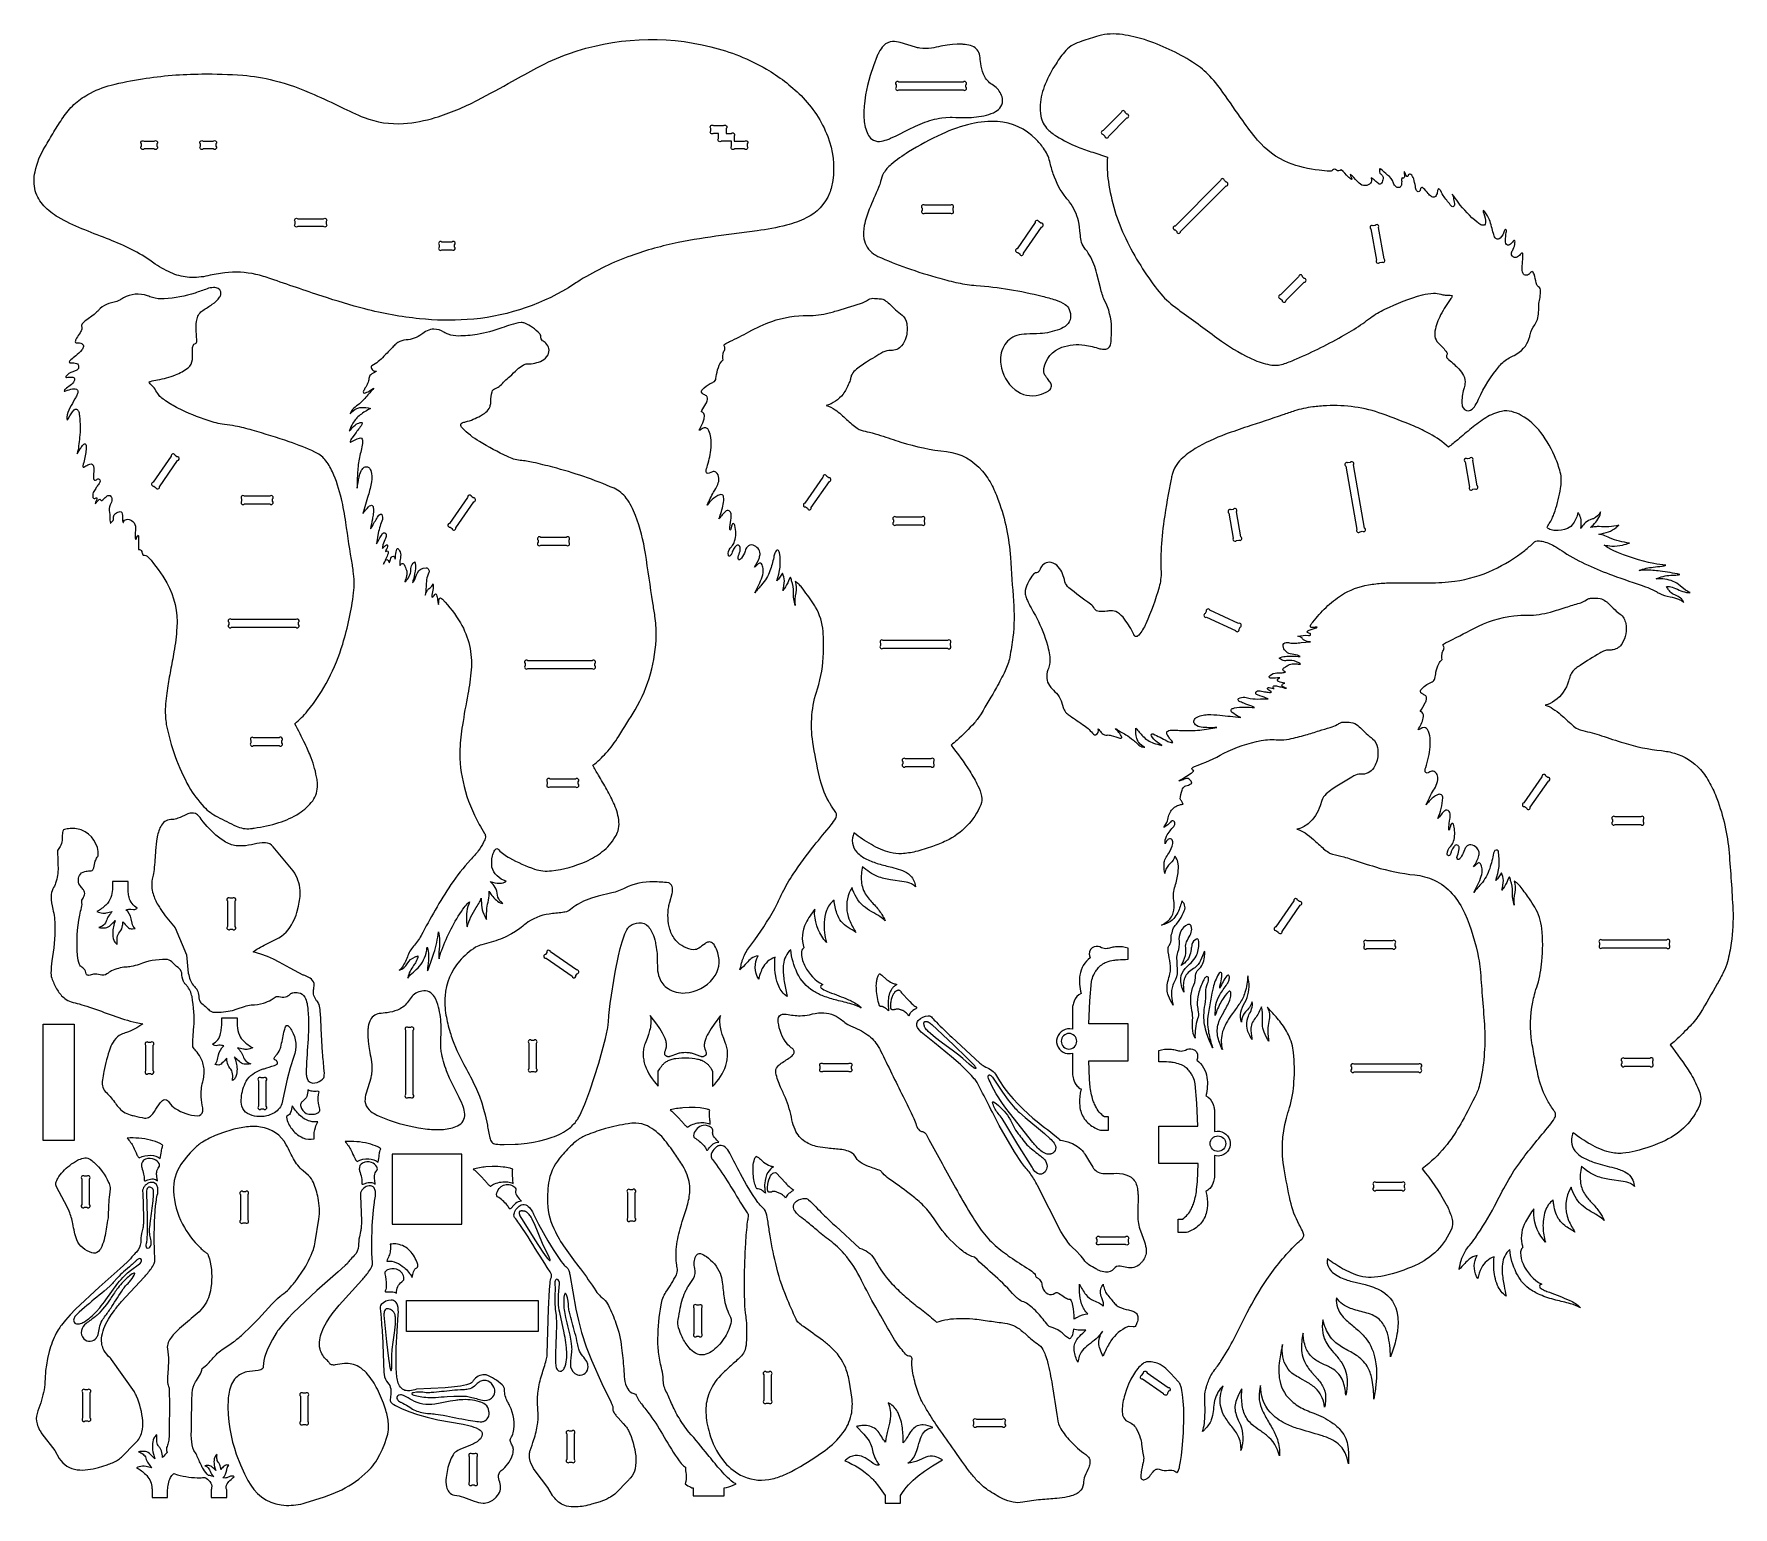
# Model space of a CAD drawing. Extents: x -1338 to 1291, y -1122 to 1156.
import ezdxf

# ---------------------------------------------------------------- set-up
doc = ezdxf.new("R2010")
doc.units = 0
doc.header["$MEASUREMENT"] = 0
doc.layers.get('0').update_dxf_attribs({"linetype": 'CONTINUOUS'})

msp = doc.modelspace()

# ---------------------------------------------------------------- linework, layer by layer
for points in [[(-1158.3, 806.4, 0.043949), (-1190.7, 825.2, 0.018249), (-1225.3, 840, -0.0052), (-1263.4, 855.1, -0.034793), (-1299.9, 872.9, -0.071755), (-1322.1, 890.3, -0.120399), (-1335.5, 913.6, -0.119099), (-1335.9, 943.3, -0.081907), (-1320.5, 981.4, -0.004649), (-1306.8, 1004.8, -0.01167), (-1292.4, 1027.2, -0.0538), (-1275.8, 1047, -0.058055), (-1254.3, 1062.5, -0.070925), (-1218.1, 1077.1, -0.026154), (-1169.7, 1086.9, -0.038412), (-1077.9, 1094.4, -0.02244), (-1014.5, 1092.4, -0.046675), (-966.3, 1084.4, -0.041268), (-904, 1062.7, -0.011292), (-862.3, 1043, 0.021315), (-826.6, 1027, 0.109476), (-765.6, 1017.8, 0.058378), (-716.6, 1027, 0.046188), (-651.4, 1053.9, 0.008532), (-597.2, 1083.2, -0.006303), (-559.3, 1103.9, -0.03728), (-510.3, 1125.7, -0.147404), (-290.1, 1136.5, -0.071157), (-204.4, 1101.9, -0.063535), (-150.8, 1060.9, -0.103883), (-109.5, 997.9, -0.125822), (-101.7, 929.8, -0.058409), (-106.7, 910, -0.186899), (-142.8, 871.7, -0.053724), (-173.2, 860.6, -0.029719), (-218.8, 851.9), (-274.4, 844.6, 0.016937), (-340.7, 833.6, 0.037032), (-413.8, 813.4, 0.052186), (-492.3, 775.6, -0.00447), (-510.7, 763.9, -0.119641), (-667.4, 714.5, -0.042166), (-741, 715.9, -0.039221), (-825.6, 731.1, -0.016725), (-891.7, 750.7, -0.00324), (-971.3, 777.8, 0.027526), (-994.2, 784.5, 0.084054), (-1042.4, 786.9, 0.027759), (-1068.3, 782.3, -0.066396), (-1097, 779.8, -0.080063), (-1122.5, 785.7, -0.052876), (-1149.8, 800.5, -0.008373)], [(160.7, 1056.5, 0.184781), (150.9, 1073.4, 0.011254), (142.8, 1079.4, -0.136454), (131.4, 1094.3, -0.060758), (127.2, 1110.5, -0.002191), (125.9, 1122.6, 0.26826), (114.1, 1137.4, 0.07219), (103.1, 1140, 0.020381), (97.4, 1140.3), (90.9, 1140.3), (83.5, 1139.8), (75.1, 1138.8), (65.7, 1137.2, -0.008983), (51.3, 1134.4, -0.07392), (32.8, 1134.5, -0.020643), (26.1, 1135.8), (2.7, 1142.9, 0.078568), (-9.2, 1144.6, 0.192811), (-22.9, 1138.4, 0.07529), (-30.3, 1127.8, 0.019181), (-32.8, 1122.6), (-38.9, 1107.2), (-43.9, 1091.8), (-47.9, 1076.6), (-50.8, 1061.9), (-52.7, 1048.1, 0.044501), (-53.2, 1023.3, 0.08879), (-47.5, 1001.4, 0.107011), (-41.3, 993.7, 0.188625), (-29.5, 990.2, 0.071924), (-17.8, 992.8, 0.017438), (-12.4, 994.9), (-3.7, 998.8), (15.6, 1008.6), (26.2, 1013.6), (37.3, 1018.4, -0.059152), (67.1, 1026.6), (73.4, 1027.3), (79.8, 1027.6), (83, 1027.5, 0.016769), (105, 1026.9, 0.054486), (136.1, 1030.7, 0.057388), (150.2, 1036.2, 0.122302), (158.6, 1043.9, 0.205506)], [(677.5, 945.9, 0.472542), (671.7, 945.5, -0.22285), (667, 944, 0.001624), (650.9, 945.4, -0.068121), (603.4, 957.1, -0.12294), (555.5, 992.3, -0.02381), (532.5, 1022.3, 0.001574), (502, 1065.9, 0.042264), (478.5, 1094.3, 0.057419), (454.9, 1112.8, 0.061287), (380.8, 1147.5, 0.042216), (346.6, 1155.2, 0.038891), (327.4, 1156.2, 0.053878), (309.9, 1153.3, 0.024246), (283.6, 1145, 0.039203), (270, 1139.5, 0.093957), (258.9, 1130.6, 0.045786), (243.7, 1110.2, 0.044522), (227, 1078.8, 0.075403), (219.2, 1046.9, 0.062755), (220.1, 1029.3, 0.154552), (231.2, 1008.7, 0.054283), (244.6, 998.2, 0.050589), (277.9, 981.4, 0.012561), (300.5, 973.3), (323.4, 965.9, 0.056962), (324.7, 928, 0.077991), (351.6, 839.8, 0.031223), (374.7, 798.1, 0.021695), (400.4, 760.9, 0.066128), (424.7, 736.5, 0.012098), (441.9, 723.6, -0.002903), (500, 681.2, 0.051664), (551.4, 651.8, 0.066066), (577.8, 644.2, 0.116399), (597.4, 646.5, 0.018336), (615.7, 653.8, 0.02908), (690.1, 691, 0.025635), (718.4, 708.6, 0.007028), (730.1, 717.4, -0.046863), (752.4, 730.5, -0.049175), (810.6, 752.7, -0.041508), (827.8, 755.5, -0.094251), (839, 753.7, 0.043478), (845.8, 752.5, 0.002725), (856.4, 752, -0.170198), (854.7, 747.2, 0.034561), (838.8, 721.9, 0.075272), (830, 696.8, 0.078691), (829.9, 688.3, 0.149428), (834.8, 678.7), (842.5, 670.9, -0.036385), (848.3, 663.9, -0.259667), (848, 658.9, 0.278525), (848.5, 655.4, 0.074068), (851.7, 652.5, -0.021462), (867.1, 638.2, -0.070209), (874.4, 627.9, -0.156754), (876.3, 615.1, -0.042814), (874.5, 607.3, 0.083035), (871.8, 584.6, 0.099043), (873.5, 578.1, 0.410108), (885.2, 574.6, 0.121168), (892.4, 581.7, 0.044531), (897.6, 591.6, -0.071518), (929.8, 642.9, -0.083569), (944.8, 655.4, -0.017319), (952.8, 659.2, 0.199218), (976, 685.7, 0.033314), (977.3, 691.1, -0.093942), (984.4, 706.5, 0.043112), (988.4, 714.6, 0.07813), (990.4, 726, -0.010511), (990.9, 739.5, -0.045257), (992.6, 748.9, 0.050349), (993.4, 760.5, 0.219237), (991.6, 764.4, -0.050899), (989.1, 766.1, -0.141018), (986.5, 771.4, 0.034098), (983.3, 784.7, 0.04051), (981.9, 787.8, 0.540897), (978.3, 788, -0.124694), (974.5, 784.1, -0.224341), (968.2, 783.8, -0.20451), (966, 786.7, -0.08534), (965, 794.1, -0.022348), (965.8, 807.6, 0.004974), (966, 814.1, 0.092324), (966.2, 816.4, 0.465358), (964, 817.2, 0.142161), (962, 815.2, -0.140197), (955.9, 810.6, -0.573079), (948.6, 817.7, -0.097038), (951.1, 823.4, 0.11842), (953.8, 833.6, 0.177577), (953.6, 836.5, 0.309517), (952.1, 837.1, 0.161792), (950.9, 835.8, -0.100321), (945.5, 830, -0.478851), (939.6, 832.2, -0.115052), (939, 836.8, -0.031602), (940.2, 849.3, 0.072918), (940.7, 852.5, 0.578926), (938.3, 853.4, 0.123345), (937.3, 851.4, -0.130178), (930.8, 840.5, -0.108216), (927.7, 838.8, -0.318296), (923.2, 841.1, -0.094082), (920.4, 847.7, 0.021518), (914.4, 868.7, 0.09786), (907.1, 881, 0.03274), (904.6, 883.4, 0.121912), (905.4, 878.5, -0.083977), (908.3, 864.3, -0.265467), (906.4, 860.8, -0.227759), (901.1, 861.2, -0.073492), (895.4, 865.2, -0.063951), (865.9, 896, -0.001993), (856.7, 908.6, -0.065814), (858.9, 900.7, -0.033038), (860.2, 892, -0.636537), (856.1, 889.6, -0.1072), (855.1, 890.6, -0.02213), (844.2, 904.4, -0.035849), (838.9, 913.6, 0.147773), (835.6, 917.1, 0.117008), (833.9, 913, -0.065461), (832, 906.5, -0.186611), (829, 904, -0.236214), (824.2, 905.2, -0.068673), (819.7, 909.6, 0.019958), (812.4, 917.4, 0.052886), (810.8, 918.6, 0.456459), (807.4, 916.4, -0.036884), (807, 914.2, -0.319333), (804, 912.4, -0.244637), (800.9, 915.5, -0.054525), (799.7, 920.8, 0.026472), (797.1, 932.2, 0.168091), (792.5, 939.1, 0.460719), (788.7, 938.2), (788.4, 936.7, -0.371112), (786.7, 936.1, -0.176591), (784.5, 939.3, 0.077651), (782.9, 943.1, 0.04134), (782.3, 943.7, -0.077471), (782.6, 939.9, -0.024305), (783.1, 935.6, -0.387706), (781.2, 933.3, 0.04491), (779.4, 933.6, 0.281354), (778.7, 932.8, 0.124384), (778.4, 929.9, -0.072041), (778, 922.3, -0.534247), (770.4, 919.5, -0.168584), (765.8, 925.7, 0.199715), (756.7, 938.1, -0.036089), (746.5, 947.4, 0.100537), (745.4, 948, 0.324624), (744.2, 947.1, 0.074546), (744.5, 946.1, -0.02832), (744.3, 943, 0.217003), (746, 939.9, -0.080053), (749, 936.8, -0.174452), (749.8, 932.6, -0.120196), (747.3, 925.6, -0.413352), (742.6, 924.8, -0.05516), (739.9, 927.2, -0.039078), (734.4, 931.9, 0.087231), (731.2, 933.8, 0.316019), (731.4, 932.6, -0.317179), (730.5, 925.7, -0.217836), (722.1, 921.9, -0.214543), (712.8, 925.5, 0.00346), (701.8, 936.9, 0.077735), (699, 938.7, 0.105778), (700.3, 934.9, -0.064046), (701.3, 932.4, -0.174397), (701, 931.2, -0.098785), (695.7, 935.4, 0.010363), (685.1, 946.1, -0.192388), (681.4, 944.7, -0.226857)], [(-3.6, 1077.7), (-3.6, 1074.2, 1), (0.6, 1069.9), (100.1, 1069.9, 1), (104.4, 1074.2), (104.4, 1077.7, 1), (100.1, 1081.9), (0.6, 1081.9, 1)], [(316.7, 1000.9), (319.2, 998.4, 1), (325.2, 998.4), (353.2, 1026.4, 1), (353.2, 1032.4), (350.7, 1034.9, 1), (344.7, 1034.9), (316.7, 1006.9, 1)], [(-286.1, 1014.5), (-270.6, 1014.5, -1), (-266.4, 1010.2), (-266.4, 1002.5), (-258.6, 1002.5, -1), (-254.4, 998.2), (-254.4, 990.5), (-238.3, 990.5, -1), (-234.1, 986.2), (-234.1, 982.7, -1), (-238.3, 978.5), (-253.9, 978.5, -1), (-258.1, 982.7), (-258.1, 990.5), (-274.1, 990.5, -1), (-278.4, 994.7), (-278.4, 1002.5), (-286.1, 1002.5, -1), (-290.4, 1006.7), (-290.4, 1010.2, -1)], [(-30.7, 919.1, 0.005788), (-45.3, 885.3, 0.04105), (-52.9, 860.2, 0.080681), (-53.5, 839.7, 0.205977), (-38.5, 816.3, 0.045633), (-31.8, 812.4, 0.024714), (12.2, 794.7, 0.019689), (64.2, 778.5, 0.014897), (92.1, 771.4, 0.031658), (120.3, 767.4, -0.040976), (222.5, 750.8, -0.01316), (242.9, 745.1, -0.054976), (257.9, 738.1, -0.154932), (263.9, 730.3, -0.144626), (266.2, 717.1, -0.175825), (260.4, 706.3, -0.099375), (248.9, 699.4, -0.072382), (219, 692.9, -0.016027), (198, 692.3, 0.062085), (183, 689.9, 0.198695), (163, 673, 0.162273), (158.2, 645.4, 0.193611), (180.3, 606, 0.234306), (217.7, 598.2, 0.074764), (231.7, 604.1, 0.197809), (236.4, 610.1, 0.189058), (235.5, 616.1, 0.050269), (231.7, 621.8, -0.029541), (226.6, 628.7, -0.189313), (225, 638.8, -0.273344), (252.8, 671.7, -0.126468), (288.2, 675.1, -0.037935), (311.3, 669.6, 0.078528), (319.6, 668.8, 0.124111), (325, 670.8, 0.210924), (328.6, 677.8, 0.022805), (329.7, 701.7, 0.113445), (318.9, 744.3, -0.045804), (312.3, 763.5), (307, 785.6, 0.073707), (295.6, 814.3, 0.03925), (287.3, 826, -0.127436), (282.5, 836.9, -0.025077), (281.3, 847.6, 0.032606), (278.4, 867.1, 0.107501), (264.6, 896.3, 0.017551), (259.3, 902.9, -0.087371), (239.5, 939.9, -0.025339), (234, 959, 0.101212), (224.4, 979.6, 0.048029), (212.3, 993.6, 0.184975), (153.4, 1020.7, 0.074535), (112.8, 1017.3, 0.050622), (67, 1001.5, 0.03268), (15.5, 973.9, 0.031792), (-11.4, 954.5, 0.086048), (-23, 940.9, 0.069194), (-27.7, 928, -0.034224)], [(-1167.1, 990.5), (-1151.5, 990.5, -1), (-1147.3, 986.2), (-1147.3, 982.7, -1), (-1151.5, 978.5), (-1167.1, 978.5, -1), (-1171.3, 982.7), (-1171.3, 986.2, -1)], [(-1075.7, 990.5), (-1060.2, 990.5, -1), (-1056, 986.2), (-1056, 982.7, -1), (-1060.2, 978.5), (-1075.7, 978.5, -1), (-1080, 982.7), (-1080, 986.2, -1)], [(498.3, 929.7), (427.9, 859.3, 1), (427.9, 853.3), (430.4, 850.8, 1), (436.4, 850.8), (506.8, 921.2, 1), (506.8, 927.2), (504.3, 929.7, 1)], [(-929.3, 870.5), (-889.8, 870.5, -1), (-885.5, 866.2), (-885.5, 862.7, -1), (-889.8, 858.5), (-929.3, 858.5, -1), (-933.5, 862.7), (-933.5, 866.2, -1)], [(36.5, 887), (36.5, 883.5, 1), (40.8, 879.3), (80.3, 879.3, 1), (84.5, 883.5), (84.5, 887, 1), (80.3, 891.3), (40.8, 891.3, 1)], [(211.6, 864.5), (183.6, 824.2, 1), (184.6, 818.3), (187.5, 816.3, 1), (193.4, 817.3), (221.4, 857.7, 1), (220.4, 863.6), (217.5, 865.6, 1)], [(730.8, 854.7), (739.5, 806.4, 1), (744.5, 803), (747.9, 803.6, 1), (751.3, 808.5), (742.6, 856.9, 1), (737.7, 860.3), (734.2, 859.7, 1)], [(-706.4, 822.5), (-690.9, 822.5, 1), (-686.7, 826.7), (-686.7, 830.2, 1), (-690.9, 834.5), (-706.4, 834.5, 1), (-710.7, 830.2), (-710.7, 826.7, 1)], [(-1170.1, 354, 0.095816), (-1169, 350.9, 0.074993), (-1168.2, 350.1, -0.218996), (-1164.4, 350, -0.095167), (-1160.4, 346.9, -0.053438), (-1132.1, 307.5, -0.14535), (-1116.5, 238.3, -0.028956), (-1121, 200.7, -0.005522), (-1126.3, 171.7, 0.006318), (-1131, 144.8, 0.028773), (-1134.3, 112.1, 0.048976), (-1132.8, 88.6, 0.07985), (-1097.8, -7.7, 0.060537), (-1074.7, -38.8, 0.079086), (-1053.7, -54.3, 0.011573), (-1024.7, -68.8, 0.13375), (-1002.4, -72.5, 0.020815), (-996.9, -71.8, 0.040692), (-958.7, -63.3, 0.062353), (-927.3, -48.8, 0.092105), (-906.3, -29.4, 0.167821), (-898.9, -4.9, 0.033822), (-899.6, 3.2, 0.054737), (-908.8, 36.9, 0.021849), (-918.1, 58.4, 0.007313), (-934, 89.6, 0.049451), (-914.2, 109.4, 0.097663), (-859.9, 212.9, 0.041192), (-843, 291.8, 0.06018), (-843.5, 325.6, 0.009833), (-844.9, 335.5, -0.006092), (-855.1, 400.6, 0.020295), (-861.9, 437.6, 0.047215), (-875.8, 479.3, 0.063203), (-887.5, 498.2, 0.111532), (-903, 509.8, 0.026717), (-942.5, 525.5, 0.009504), (-999.8, 543.6, 0.021715), (-1026, 549.9, 0.016397), (-1043, 552.3, -0.048691), (-1068.1, 558.4, -0.036248), (-1114.7, 577.6, -0.029109), (-1133.8, 588.9, -0.017176), (-1141.4, 594.6, -0.085201), (-1146.1, 600.1, 0.024715), (-1151.7, 609, 0.024807), (-1157.7, 615.4, -0.04084), (-1159.5, 617.8, -0.205737), (-1157.4, 619, -0.018216), (-1146.3, 621.3, 0.043688), (-1118.6, 629, 0.072778), (-1099.1, 640.2, 0.19757), (-1092.5, 652.7, 0.040996), (-1092.1, 659.6, 0.003107), (-1092.2, 669.9, -0.120974), (-1090.9, 675.5, -0.159708), (-1088.9, 677.2, -0.058556), (-1086.4, 677.9, 0.083041), (-1085.7, 683.7, -0.005976), (-1086.6, 700.6, -0.067909), (-1085.2, 715.5, -0.075212), (-1081.8, 723.5, -0.10325), (-1076.3, 728.9, 0.016394), (-1061.6, 738.2, 0.078168), (-1050.3, 749.1, 0.107064), (-1048.3, 754.3, 0.391234), (-1055.4, 763.7, 0.071232), (-1060, 764.1, 0.075225), (-1069.8, 762.2, -0.007461), (-1088.2, 755.7, -0.060746), (-1135.9, 746.6, -0.089836), (-1154.3, 748.7, -0.022613), (-1161.9, 751.3, 0.215682), (-1199.1, 748.1, 0.02234), (-1204.9, 744.5, -0.049527), (-1209.5, 742.5), (-1221.5, 739.3, 0.101395), (-1235, 731.8, 0.026856), (-1238.8, 727.8, -0.031627), (-1244.6, 722.7), (-1257.3, 713.2, 0.052199), (-1263.1, 707.8, 0.299828), (-1263.6, 703.4, -0.156841), (-1263.5, 699.9, -0.077227), (-1266.2, 694.3, 0.019178), (-1271.6, 685.7, 0.042434), (-1273.5, 681.5, 0.201865), (-1273.1, 679, 0.280055), (-1271.5, 678.4, -0.216956), (-1263.1, 677, -0.214003), (-1260.9, 673.2, -0.175325), (-1263.5, 667.6, -0.041328), (-1273, 658.4, 0.005071), (-1280.4, 652.1, 0.096947), (-1282.6, 650.1, 0.440139), (-1282, 647.8, 0.184973), (-1280, 647.6, -0.13039), (-1271.8, 646.8, -0.302127), (-1268.4, 641.9, -0.279955), (-1270.6, 636.7, -0.067393), (-1272.3, 635.7, -0.020218), (-1277.6, 634, 0.148736), (-1288, 626.6, 0.304116), (-1288, 625.4, 0.304116), (-1287, 625, -0.057256), (-1279.3, 625.7, -0.183471), (-1275.6, 624.3, -0.336207), (-1275.1, 619.8, -0.093975), (-1281.6, 612.6, 0.010768), (-1288.8, 607.2, 0.135226), (-1290.9, 604.1, 0.211645), (-1288.4, 604.2, -0.062615), (-1277.8, 607.5, -0.060972), (-1273.7, 607.6, -0.163249), (-1270.3, 605.7, -0.183357), (-1269.6, 602.8, -0.097747), (-1271.1, 597.7, -0.025023), (-1274.3, 592, 0.003797), (-1282, 578.1, 0.091572), (-1286.7, 563.6, 0.070734), (-1286.4, 559, 0.130312), (-1283.9, 562.3, -0.078542), (-1275.5, 575.1, -0.235724), (-1271.7, 576.1, -0.150607), (-1269.8, 574.6, -0.127587), (-1267.8, 570.6, -0.038908), (-1267.2, 565, -0.055536), (-1266.9, 532.1, -0.021613), (-1270.5, 507.1), (-1266.1, 514.7, -0.027598), (-1262.5, 519.7, -0.048062), (-1260.2, 522.1, -0.518481), (-1257.1, 521.2, -0.085893), (-1256.9, 518.1, -0.049411), (-1257.5, 509, -0.033118), (-1262, 488.6, 0.179453), (-1261.5, 486.5, 0.259467), (-1260.2, 486.4, 0.078898), (-1257.3, 488.3, -0.059687), (-1251, 491.2, -0.242789), (-1247.1, 490.5, -0.153887), (-1245, 485.8, -0.056215), (-1245.1, 478.9, 0.029849), (-1245.4, 468.8, 0.643021), (-1240.9, 467, -0.32615), (-1236.7, 467.8, -0.327713), (-1235.3, 464.8, -0.123703), (-1238.7, 458.3, 0.051324), (-1241.8, 453.4, 0.044607), (-1245.7, 447, 0.164112), (-1246.4, 439.7, 0.415618), (-1243.4, 438.1, -0.012072), (-1241.3, 438.9, -0.127513), (-1240.1, 438.9, -0.124142), (-1241.2, 434.3), (-1242.2, 432.1, 0.059832), (-1242.8, 429.8, 0.048074), (-1239.3, 433.9, -0.063431), (-1237.4, 436, -0.107144), (-1235.8, 436.7, -0.276164), (-1234.4, 436.1, 0.08354), (-1233.6, 434.9, 0.281542), (-1232.5, 434.8, 0.110862), (-1229.9, 437, -0.035105), (-1224.4, 441.9, -0.244789), (-1219.8, 442.3, -0.184927), (-1217.8, 439.8, -0.192746), (-1217.7, 432.3, -0.054575), (-1219.6, 428, 0.180076), (-1220.7, 416.3, -0.04595), (-1220, 404.6, 0.072881), (-1219.3, 399.7, 0.311275), (-1218.6, 400.2, -0.114641), (-1216.3, 402.3, 0.201899), (-1214.3, 405.6, 0.035248), (-1214.4, 409.6, -0.228913), (-1211.4, 414.9, -0.136638), (-1204, 417.7, -0.33239), (-1201.8, 416.1, -0.094938), (-1200.8, 411.8, 0.029527), (-1200.4, 403.7, 0.038184), (-1199.6, 400.6, 0.203815), (-1198.9, 401.3, -0.297837), (-1194.4, 405.7, -0.195538), (-1186.8, 404.1, -0.242876), (-1180.7, 395.1, -0.040777), (-1180.7, 388.4, 0.0158), (-1180.8, 376.4, 0.241284), (-1180, 374.5, 0.064308), (-1179.1, 376.2, -0.04474), (-1177.6, 379.8, -0.099132), (-1176.4, 381.3, -0.091287), (-1175.6, 377.6, -0.006054), (-1175.7, 359.3, -0.277732), (-1170.9, 356.1, -0.07016)], [(619.1, 780.8), (591.1, 752.9, 1), (591.1, 746.9), (593.6, 744.4, 1), (599.6, 744.4), (627.6, 772.3, 1), (627.6, 778.3), (625.1, 780.8, 1)], [(-108.3, -29.8, -0.072368), (-122.2, 7.5, -0.013019), (-132.6, 60.9, -0.116204), (-125.5, 143.7, 0.073879), (-116.1, 199.1, 0.02178), (-116.6, 232.4, 0.113228), (-128.4, 270.1, 0.019313), (-132.5, 276.7, 0.010285), (-149.7, 300.4, 0.049822), (-154.3, 305.5, 0.02213), (-159.7, 309.8, -0.137475), (-158.9, 292.2, 0.09706), (-159.8, 272.7, -0.080757), (-162.5, 292.9, 0.080103), (-165.3, 310.8, 0.016507), (-167.2, 316.5, 0.058574), (-168.7, 314.1, -0.04715), (-174.8, 301.3, -0.039815), (-178.9, 295.8, 0.081273), (-176.6, 310.7, 0.107299), (-179.6, 322.4, -0.101159), (-188.4, 310.7, 0.133809), (-183.9, 353.7, 0.104396), (-185.7, 357.4, 0.4885), (-189.2, 357.2, 0.073098), (-191.2, 353.6, 0.034147), (-193, 346.8, -0.030418), (-198.9, 325.9, -0.093737), (-211.7, 304.6, -0.010797), (-217.2, 298.4, 0.011618), (-222.5, 292.1, 0.04554), (-210.9, 316.8, 0.110313), (-209.4, 329.8, 0.102475), (-212, 336.8, 0.330465), (-215.2, 337.7, 0.128215), (-218.9, 335.1), (-220.7, 333.2, -0.056296), (-222.8, 331.6, 0.05712), (-215.2, 346.7, 0.063771), (-214.1, 352.6, 0.204711), (-217.3, 360.7, 0.1186), (-224.9, 365.6, 0.317363), (-234, 362.9, 0.087814), (-237.3, 356.6, -0.086223), (-243, 345.4, -0.115707), (-246, 342.9, -0.375476), (-247.5, 343.4, -0.193366), (-248, 347.2, 0.006299), (-245.2, 356.5, 0.15773), (-245.6, 363.7, 0.45588), (-250.8, 365, 0.121773), (-255.1, 359.8, 0.025354), (-258, 353, -0.091876), (-260.4, 349.2, -0.644123), (-263.2, 350.2, -0.192504), (-260.4, 361, -0.021205), (-256.7, 365.3, 0.099279), (-253.5, 371.8, 0.134086), (-253.3, 396.1, 0.148282), (-254.9, 398.8, 0.394868), (-256.7, 398.6, 0.087766), (-258.5, 394.9, -0.019707), (-259.6, 390.7, -0.066465), (-260.6, 388.7, -0.101817), (-261.1, 393.7, 0.005332), (-259, 407.7, 0.032812), (-258.8, 412.8, 0.156324), (-260.8, 417.9, 0.364394), (-266.6, 418.6, 0.075758), (-272.8, 412.7, -0.004678), (-277.7, 406.7, 0.04602), (-271.1, 429, 0.072516), (-270.6, 440.3, 0.251245), (-272.9, 443.8, 0.181791), (-276.5, 443.7, 0.107855), (-288.3, 436.3, 0.048237), (-295.9, 427.8, -0.025583), (-286.1, 447.9, 0.036002), (-279.7, 459.5, 0.11715), (-277.8, 469.5, 0.200358), (-282.4, 478.6, 0.272059), (-288, 479.4), (-293, 477.2, -0.154473), (-295.8, 476.9, -0.187571), (-296.8, 477.7, -0.199731), (-297.5, 481.9, -0.029204), (-296.2, 486.2, 0.03816), (-290.4, 512.6, 0.063897), (-290.3, 532.4, 0.069224), (-293.2, 542.5, 0.119133), (-296.1, 546.2, 0.20942), (-300.5, 547, 0.100137), (-306, 544.4, -0.131398), (-308.3, 543.4, -0.048161), (-305.7, 548.6, 0.073856), (-300.7, 561.2, 0.076446), (-300.4, 567.8, 0.160887), (-302, 570.6, 0.128942), (-305, 571.7, -0.119306), (-304.3, 573.8, 0.013318), (-298, 584.5, 0.058599), (-295.6, 590.8, 0.157944), (-295.8, 594.9, 0.110707), (-297.1, 596.5, 0.041932), (-302.4, 599.5, -0.20133), (-304.8, 602.3, -0.147883), (-304.7, 604.1, -0.074235), (-303.3, 606.3, -0.115424), (-291.2, 615.6, 0.025639), (-286.1, 618.1, 0.239771), (-282.4, 623.5), (-281.5, 629.8, -0.049589), (-277.4, 643.9, -0.090983), (-271.5, 652.4, -0.033442), (-271.4, 661, -0.107902), (-269.3, 667, 0.175256), (-268.6, 671.7, 0.062824), (-269.8, 674.1, -0.395309), (-268.8, 676.8, -0.026388), (-261.3, 680.5, 0.017821), (-231.3, 695.8, -0.038158), (-195.9, 711.8, -0.087709), (-140.2, 720.8, 0.064684), (-107.1, 724.9, 0.012478), (-98.3, 727.4, 0.001256), (-59, 739.4, 0.078682), (-46.4, 745.6, -0.153023), (-37.1, 747.4, 0.00732), (-27.8, 746.8, -0.123438), (-21.3, 744.6, -0.04468), (-14, 739, -0.006183), (-4.7, 729.8, 0.021229), (5.5, 721.5, -0.173316), (12.7, 708.5, -0.124233), (11.4, 686.6, -0.105892), (4.9, 674.1, -0.23034), (-11.9, 666.9, 0.138003), (-24, 664.2, 0.001332), (-49.6, 648.8, 0.04333), (-67.1, 636, 0.107282), (-73, 627.9, 0.042863), (-74.4, 622.4, -0.04307), (-76.8, 615.6, -0.063856), (-85.8, 599.3, -0.162699), (-111.9, 581.7, -0.08012), (-97.9, 575, -0.035438), (-88.5, 567.7, -0.002832), (-72.1, 552.9, 0.030554), (-64.1, 546.5, 0.073925), (-57.8, 543.6, 0.01298), (-45.1, 540.4, -0.012643), (-27.6, 535.5, -0.003217), (3.6, 525.2, 0.050106), (74.3, 510.6, -0.190981), (129.9, 480.2, -0.060071), (144.8, 457.6, -0.033689), (154.9, 434.1, -0.070329), (173.2, 346.7, 0.000867), (177.9, 279, -0.045678), (177.1, 223.5, -0.017739), (172.1, 192.4, -0.063722), (164.9, 171.2, -0.013917), (151.6, 145.8, -0.005028), (127.8, 105, -0.037354), (117.6, 91.1, -0.02405), (90.6, 64.1, -0.011954), (81.5, 56.4, -0.020298), (110.2, 16.2, -0.030212), (122.9, -6.3, -0.052109), (128.5, -22.5, -0.150271), (127.3, -35.6, -0.187965), (73.9, -91.4, -0.028023), (52.6, -100.2, -0.02766), (26.4, -108.2, -0.043257), (4.8, -111.4, -0.067309), (-12.8, -109.7, -0.060689), (-41.9, -97.3, -0.039676), (-68.9, -79.3, 0.299532), (-64.5, -109.1, 0.087), (-49.3, -119.8, 0.045821), (-30.7, -127, 0.011316), (-10.4, -132.4, -0.010703), (3, -136.1, -0.074593), (15.3, -142.3, -0.174765), (25.3, -157.7, -0.037408), (26.1, -162.5, 0.113296), (20.1, -158, 0.068641), (9, -154.8), (-12.3, -151.7, -0.047579), (-32.3, -146.6, -0.109363), (-55.6, -131.1, 0.076069), (-57.4, -154.2, 0.12384), (-49.9, -175.7, 0.039931), (-37.2, -190.5, -0.044461), (-25.6, -205.5, -0.048674), (-20.8, -215.3, 0.073284), (-29.1, -208.4, 0.011531), (-41.3, -201.1, -0.042965), (-54.1, -192.3, -0.149929), (-71.8, -163.4, 0.167713), (-79.8, -199.8, 0.073265), (-75, -216.3, 0.03001), (-70.3, -225.6, 0.012807), (-65.8, -233.1, 0.010715), (-77.7, -225.6, -0.178967), (-95.3, -203.8, -0.039776), (-98, -193.6, -0.013692), (-99.7, -183.4, 0.14529), (-111.4, -199.4, 0.073676), (-115, -217.5, 0.090771), (-111.4, -248.7, -0.17418), (-129.7, -204.9, -0.04076), (-129.3, -196.9, 0.046058), (-143.3, -218.6, 0.203272), (-146.3, -257.1, 0.19202), (-148.5, -259, 0.154062), (-150.1, -266.5, 0.103542), (-144.5, -285.8, 0.154317), (-117.3, -313.6, 0.083761), (-120.2, -315.6, 0.389363), (-119.6, -319.1, 0.067936), (-110.7, -324.1, -0.001676), (-81.5, -335.4, -0.040309), (-65.7, -343.3, -0.06865), (-57.5, -350, 0.061537), (-72.3, -344, 0.006694), (-95.6, -338, -0.026967), (-116, -331.7, -0.041157), (-131.5, -324.1, -0.144989), (-156.6, -295.9, -0.089004), (-166.6, -260, 0.178602), (-178.1, -282.4, 0.039721), (-178.6, -290.3, 0.038641), (-176.4, -311.4, 0.00965), (-172.3, -332.3, -0.13299), (-185.3, -316.2, -0.064005), (-190, -300.6, -0.05419), (-191.5, -280.6, -0.018679), (-191, -271.4, 0.198126), (-210.7, -288.8, 0.041469), (-214.3, -298.1, 0.016575), (-216.3, -305.3, -0.261117), (-217.3, -269.3, 0.11613), (-227.8, -273.6, 0.032512), (-234.7, -280.1, -0.008994), (-245.4, -291.2, 0.03751), (-243.2, -281.7, -0.033272), (-241.6, -276.7, -0.003632), (-238.3, -268.2, -0.051996), (-233, -258.9), (-222.4, -244.7, 0.039199), (-187.7, -188.8, 0.003776), (-179.3, -171.3, -0.030703), (-162.8, -142.9, -0.02348), (-130.4, -98.7, -0.002814), (-104.2, -66.8, 0.043735), (-97, -56.4, 0.187406), (-96, -49.5, 0.069781), (-96.9, -47.6, -0.013916), (-105.7, -34.4, -0.012968)], [(-711.7, 273.9, 0.020055), (-711.1, 280.7, -0.060136), (-710.5, 282.9, -0.279762), (-708.7, 284.1, -0.168932), (-705.3, 282.1, -0.051067), (-677.7, 245.5, -0.155047), (-661.1, 173, -0.027928), (-666.3, 135.2, 0.007238), (-674.7, 87.3, 0.028967), (-678.5, 50.4, 0.074267), (-672, -7.5, 0.066044), (-648.8, -66, 0.007906), (-640.3, -79.9, -0.162679), (-639.2, -85.8, -0.070518), (-641.8, -93.5, -0.057693), (-650.1, -107, -0.026489), (-662.1, -120.8, 0.042284), (-692.5, -159.2, 0.018242), (-716.8, -198.5, 0.004023), (-738.7, -238, -0.060794), (-750.5, -254.5, 0.086601), (-759.7, -270.9, -0.090637), (-769.5, -288.7, -0.02392), (-772.3, -291.7, 0.188182), (-759.9, -281.5, -0.175135), (-747.9, -271, -0.023184), (-743.5, -269.4, -0.118251), (-746.7, -279, -0.031794), (-750.1, -284.1, 0.026785), (-755.6, -293, 0.077026), (-759.2, -303.8, -0.067616), (-754.9, -298.4, -0.008769), (-746.1, -290.6, 0.156776), (-730.8, -265, 0.033382), (-729.2, -255.8, -0.079371), (-727.1, -268.2, -0.054201), (-728.2, -284.8, 0.053871), (-728.6, -292.7, 0.038903), (-727.3, -289.5, 0.009287), (-718.7, -265.2, 0.050482), (-711.8, -232.1, -0.069148), (-710.2, -245.4, -0.028796), (-711, -263.8, 0.067967), (-710.7, -274.2, -0.036164), (-706.7, -260.4, -0.058782), (-673.8, -196.9, -0.049387), (-666.6, -188.3, -0.026304), (-663.5, -185.6, 0.124774), (-668.3, -216.3, 0.020766), (-667.3, -224.6, -0.073825), (-653.4, -194.6, 0.009793), (-648, -186.2, 0.084693), (-645.7, -180.2, 0.019747), (-644.8, -194.5, 0.082244), (-640.2, -208.1, 0.019063), (-637.3, -213.2, -0.036325), (-636.7, -195.5, -0.026425), (-634.3, -183.1, 0.066476), (-633.3, -169.4, 0.096788), (-620.2, -184.8, 0.116157), (-612.1, -188.6, -0.026073), (-616.6, -184, -0.15081), (-621.1, -172.5, 0.138701), (-625.7, -161, 0.056276), (-631.8, -154.1, 0.093564), (-617.1, -157, 0.139041), (-607, -154, -0.116903), (-621, -145.4, -0.168219), (-629, -132.3, -0.083923), (-628.3, -114.7, -0.066568), (-625.3, -107.2, -0.142693), (-621.2, -103.3), (-620.4, -103.7, -0.047693), (-618.5, -105.5, 0.054516), (-601.9, -117.9, 0.038172), (-562.9, -135.2, 0.108398), (-536.8, -137.8, 0.073413), (-483.3, -123.2, 0.05551), (-458.2, -108.2, 0.090073), (-438.1, -85.4, 0.049961), (-433.7, -75.8, 0.094579), (-432.5, -62.4, 0.082812), (-439.5, -35.5, 0.025033), (-451.3, -12.3, 0.004518), (-464.3, 10.3, -0.00947), (-472.7, 25.5, 0.049697), (-452.6, 44.3, 0.044365), (-432.9, 70.2, 0.001614), (-407.5, 111.3, 0.132861), (-374.9, 227, 0.036087), (-376.8, 255.7, 0.008147), (-380.1, 276.6, -0.001421), (-391.5, 352.9, 0.05004), (-406.9, 411.8, 0.065672), (-421.1, 438.5, 0.131686), (-440.1, 453.7, 0.038454), (-534.8, 486.2, 0.009692), (-565.3, 493.7, 0.030801), (-585.4, 496.9, -0.082097), (-605, 502.7, -0.023289), (-648.3, 525.9, -0.062484), (-675.2, 547, -0.224886), (-677.1, 552.2, -0.22693), (-675.1, 554.8, -0.063935), (-669.8, 556.4, 0.056796), (-646.6, 565.8, 0.022015), (-640.6, 569.6, 0.086352), (-633.2, 577.3, 0.078374), (-631.5, 581.5, 0.057276), (-630.8, 588.7, -0.066349), (-628.8, 602.9, -0.262842), (-623.3, 608.2, 0.125745), (-616.1, 612.5, 0.013785), (-609.3, 619.4, -0.016765), (-601.3, 626.7, 0.008728), (-589.9, 637.5, -0.036794), (-580.8, 644.3, -0.132068), (-574.1, 646.2, 0.121768), (-551.4, 651.2, 0.149683), (-542.2, 660, 0.340256), (-545.7, 678.1, 0.038056), (-550.6, 681.9, -0.293732), (-553.1, 688.1, 0.147455), (-553.5, 690.2, 0.061954), (-555.1, 692.4, 0.077099), (-566.3, 702.4, 0.062198), (-578.1, 709, 0.092639), (-583.8, 709.9, 0.046621), (-599.7, 706.5, 0.014622), (-613.6, 701.7, -0.039554), (-652, 691.6, -0.041544), (-680.7, 689.2, -0.077366), (-696.7, 691.8, -0.056515), (-703.4, 695.3, 0.126943), (-718.7, 699.8, 0.122538), (-729.4, 697.1, 0.046323), (-737.7, 691.8, -0.151902), (-761.9, 683.1, 0.116374), (-774.7, 679.1, 0.045546), (-777.9, 676.6, 0.026568), (-782.9, 671.5, -0.014231), (-796.5, 657.8, -0.092538), (-814.8, 643.3, 0.371042), (-816, 640.5, 0.244214), (-811.5, 635.3, 0.09846), (-807.6, 635, -0.168317), (-808.6, 634.1, 0.048055), (-816.6, 629.1, 0.206494), (-819.3, 623.6, -0.101644), (-821.3, 615.9, -0.027936), (-825.4, 608.3), (-826.9, 605.7, 0.042583), (-828, 602.8, 0.343745), (-827.2, 601, 0.169579), (-826.6, 600.9, 0.080991), (-818.9, 604.1, -0.014851), (-811.7, 608.4, 0.010857), (-823.9, 594.5, -0.065233), (-840.7, 579.4, 0.135819), (-847.4, 571.2, 0.044205), (-848.2, 568.7, -0.131503), (-837.9, 577.3, -0.094186), (-831.6, 578.6, -0.090596), (-816.7, 577.3, 0.033538), (-833, 567.1, 0.101146), (-844.1, 554.3, 0.029393), (-849.7, 542.6, -0.021218), (-840.6, 551.4, -0.11125), (-833, 555.3, -0.064504), (-831.1, 555.7, -0.206741), (-829.6, 554.9, -0.213385), (-829.6, 554.2, -0.091645), (-834, 546.8, 0.02779), (-839.1, 540.1), (-844.4, 533.4, 0.077474), (-847.8, 527.3, 0.042437), (-848.5, 524.8, 0.157578), (-846.9, 525.3, -0.067802), (-833.9, 531.4, -0.49619), (-829.4, 528.3, -0.082601), (-830.1, 517.6, 0.01182), (-834.9, 496.2, 0.024523), (-836.4, 484.4, 0.018698), (-837.5, 461.4, 0.01221), (-837.3, 453.7, -0.016518), (-834.6, 470.8, -0.051017), (-831.4, 480.5, -0.097515), (-827.9, 485.2, -0.221721), (-821.5, 487, -0.178184), (-818.2, 484.6, -0.093771), (-816.4, 481.1, -0.112098), (-815.4, 463.6, -0.023806), (-820.3, 442.8, -0.005214), (-828.6, 414.5, -0.052751), (-819.9, 425.2, -0.09292), (-816.6, 427.3, -0.404011), (-813, 425.7, -0.09675), (-812.6, 424.1, -0.06484), (-812.6, 414.4, -0.017261), (-813.9, 406.1, -0.009702), (-817, 390.8, 0.042015), (-813.5, 396, -0.031868), (-804.8, 410.7, -0.028481), (-802.6, 413.3, -0.238253), (-800.2, 413.9, -0.180148), (-799.4, 413.2, -0.108056), (-798.4, 409.3, 0.007815), (-798.1, 405.3, 0.062107), (-804.9, 384.2), (-807.6, 367.9, 0.04252), (-805.9, 370.5, -0.025694), (-798.3, 383.6, -0.314724), (-794.9, 385, -0.314724), (-792.4, 382.3, -0.098845), (-793.6, 376.3, 0.016331), (-797.6, 366.1, 0.078647), (-798.5, 360.8, -0.048034), (-795.1, 363.7, -0.080617), (-791.9, 366.1, -0.094315), (-791, 366.3, -0.318948), (-790.6, 365.5, -0.115287), (-791.2, 361.6, 0.017906), (-793.5, 356, -0.134192), (-790.9, 357, -0.357321), (-789.4, 355.7, -0.141261), (-789.6, 353.1, -0.025304), (-793, 344.7, 0.007077), (-796.8, 336.3, -0.077116), (-794.3, 340.9, -0.108775), (-792.6, 343, -0.441145), (-789.3, 342.1, -0.068952), (-788, 338.4, 0.080591), (-787, 340.5, -0.058547), (-784.4, 347, -0.268217), (-781.5, 348.7, -0.235272), (-780, 347.6, -0.061369), (-779, 345.5, 0.04748), (-778.5, 344.3, -0.011897), (-777.3, 355.5, -0.058015), (-776.1, 359.8, -0.439069), (-773.9, 360.1, -0.154183), (-772.9, 358.9, -0.039773), (-770.9, 355.3, -0.092947), (-770.2, 350.6, -0.026314), (-771.4, 341.1, 0.087976), (-771.2, 334.4, -0.169244), (-767.9, 337.4, -0.264153), (-765.7, 336.9, -0.119066), (-764.8, 335.7, -0.013223), (-761.1, 326.9, -0.107195), (-760.5, 321.2, -0.019475), (-761.1, 318.3, -0.01655), (-763.7, 309.1, 0.098263), (-761, 311.4, 0.186868), (-754.3, 329.6, -0.210185), (-751, 337.8, -0.008874), (-748.3, 340.2, -0.099701), (-747.5, 329.6, -0.037307), (-750.4, 313.4, 0.013695), (-751.8, 307.7, 0.101055), (-749, 311.6, -0.005312), (-744.4, 322.9, -0.303668), (-731, 330.8, -0.507385), (-726.7, 323.4, 0.091481), (-730, 312.1, 0.010378), (-730.9, 301.3, -0.004204), (-732.1, 288.3, -0.08858), (-728.7, 296.2, -0.104722), (-724.8, 299.6, 0.158353), (-720.2, 306, -0.053272), (-720.1, 298.9, -0.024415), (-721.8, 288.2, 0.088623), (-721.9, 286.2, 0.089337), (-721.6, 285.2, 0.108049), (-718.6, 287.7, -0.011557), (-716.2, 290.7, -0.176586), (-714.6, 288.7, -0.034364), (-713.6, 285.1, -0.01041), (-712.5, 277.6, 0.023915)], [(647.8, 238.8, 0.110249), (644.8, 238.7, -0.069357), (639.2, 238.2, -0.254375), (637.4, 239.6, -0.195347), (638.1, 243.1, -0.057062), (641.2, 246.8, -0.030217), (661.5, 269.6, -0.049401), (685.3, 288.5, -0.098063), (727.3, 304.4, -0.03105), (749.5, 307, -0.015742), (771.9, 307.6, 0.005027), (821.1, 307.4, 0.026987), (860.6, 310.1, 0.079211), (920.3, 327.8, 0.058894), (969, 357.6, 0.023117), (982.6, 369.6, -0.200838), (989.9, 372.6, -0.055662), (998.1, 371.2, -0.068955), (1017, 363, -0.011762), (1029.8, 354.8, 0.035064), (1066.9, 334.8, 0.020584), (1104.8, 319.2, 0.005771), (1155.5, 301.5, -0.041071), (1171.1, 294.7, -0.005465), (1176.8, 291.3, 0.085659), (1193.8, 286, -0.045794), (1206.9, 282.1, -0.056107), (1215.3, 277.3, 0.194944), (1202.2, 288.2, -0.035562), (1197.3, 290.7, -0.096281), (1191.5, 296.6, -0.02853), (1188.3, 301.8, -0.11021), (1196.9, 300.8, -0.030312), (1207.7, 296.2, 0.053777), (1219.1, 292.7, 0.047181), (1224.9, 292.3, -0.07172), (1217.8, 296.4), (1209.5, 303.1, 0.139602), (1185.8, 313.1, 0.051487), (1172.5, 313.6, -0.055295), (1177.4, 315.8, -0.086417), (1200.7, 319.5, 0.046557), (1208.9, 320.5, 0.01708), (1178.4, 325.7, 0.030831), (1155.7, 327, 0.017956), (1146.2, 326.5, -0.06024), (1156.7, 330, -0.023435), (1167.7, 331.7, -0.0035), (1181.3, 333.4, 0.077372), (1187.4, 335, -0.042001), (1168.4, 337.3, -0.050983), (1106.5, 357, -0.058466), (1091.9, 365.9, 0.021741), (1103.5, 364.4, 0.075188), (1120.2, 366, 0.02481), (1131, 369.1, -0.072462), (1100.2, 377, 0.002512), (1090.7, 381.1, 0.084174), (1083.5, 382.6, 0.028857), (1098.4, 386.3, 0.084355), (1110.4, 393.2, 0.016017), (1114.5, 396.6, -0.076831), (1083.8, 394.4, 0.033953), (1078.1, 394.2, 0.016224), (1070.7, 393, 0.116639), (1084.9, 411.2, 0.10824), (1086, 417.2, -0.160307), (1075.1, 406.7, -0.020077), (1070.1, 405, 0.118622), (1061.2, 399.1, 0.056735), (1055.5, 391.7, 0.071798), (1056, 405.1, 0.112281), (1052.7, 414, 0.042976), (1051, 416.1, -0.127297), (1044, 399.4, -0.139663), (1035.1, 391.5, -0.103129), (1015.9, 388.4, -0.070306), (1007.6, 390.2, -0.139531), (1003.4, 393.6, 0.031574), (1012.1, 409, 0.033688), (1015.8, 418.7, 0.027922), (1024.4, 453.5, 0.089098), (1024.6, 475.8, 0.043241), (1017.2, 498.5, 0.069097), (993.7, 540.2, 0.099062), (963.6, 566.4, 0.055164), (949, 572.3, 0.114018), (932.9, 572.7, 0.083585), (908.9, 562.8, 0.031644), (886.5, 546.7, 0.006245), (865.3, 528.8, -0.012228), (850.9, 517.3, 0.060098), (822, 538, 0.032892), (797.6, 549.7, 0.012103), (748.5, 568.9, 0.096467), (662.3, 581.3, 0.018174), (640.8, 579.6, 0.043455), (612.7, 573.3, 0.013124), (594.4, 567.2, -0.004811), (539.7, 548.9, 0.006416), (506.1, 537.3, 0.044644), (459.1, 515, 0.051416), (437.3, 498.5, 0.145762), (423.5, 474.8, 0.017655), (421.9, 468, 0.01655), (410.7, 403.8, 0.020828), (406.3, 356.4, 0.022262), (406.3, 324.8, -0.070317), (403.2, 300.8, -0.036845), (382.7, 244.2, -0.068792), (371.6, 226.6, -0.091833), (369.1, 224.7, -0.327512), (364.9, 225.9, -0.072774), (363.9, 227.5, 0.053577), (349.9, 251.2, 0.079339), (338.7, 261.8, 0.152945), (328.6, 264.4, 0.027119), (322.5, 263.6, -0.042613), (310.3, 263.1, -0.250257), (303.4, 267.3, 0.130871), (297.2, 274.5, -0.021834), (263.4, 300, -0.141466), (257.3, 309.3, 0.136385), (247.3, 332.4, 0.168818), (236.4, 339, 0.167635), (226.3, 337.4, 0.129787), (220.3, 331, 0.018982), (218.1, 326.7, -0.151925), (215.1, 323.6, -0.072325), (212.2, 323, 0.165154), (208.7, 320.8, 0.109853), (196.2, 295.7, 0.077887), (196, 290.2, 0.043691), (198.3, 283, 0.031225), (203.4, 271.9, -0.014432), (216.5, 247.7, -0.055078), (231.7, 205.7, -0.025038), (234, 193, -0.062536), (233.6, 181.4, -0.050482), (231.2, 173.1, 0.100672), (229.3, 159.7, 0.130159), (233.4, 148.8, 0.034671), (235.7, 145.8, 0.004668), (244.3, 136.9, -0.101238), (251.5, 124.8), (255.4, 113.3, 0.118116), (260.1, 106.1, 0.04113), (265.4, 101.7, -0.002898), (287.5, 86.8, -0.073029), (301.6, 73.3, 0.249937), (304.9, 72.4, 0.394335), (308.8, 81.7, -0.131701), (309.8, 80.9, 0.014317), (315.2, 74.7, 0.244911), (322.9, 72.1, -0.095856), (329.3, 71.6, -0.008794), (342.7, 67.2, 0.328193), (345.6, 68.3, 0.18721), (345.7, 69, 0.083905), (341.1, 75.9, -0.024261), (335.7, 82.3, 0.013108), (351.5, 72.6, -0.033522), (363.5, 64.2, -0.008892), (369.6, 58.5, 0.060371), (374.8, 54.8, 0.112928), (381.2, 53.2, -0.107204), (371.9, 60.4, -0.105157), (368.9, 66.8, -0.094506), (367.3, 82.7, 0.021477), (378.1, 70.4, 0.116316), (394.7, 59.7, 0.027086), (407.2, 56.2, 0.015978), (400, 61.2, -0.11479), (391.3, 71, -0.328521), (391.5, 73.3, -0.328521), (393.8, 73.8, -0.024781), (415.3, 63, 0.074741), (421.9, 60.6, 0.046363), (424.5, 60.5, 0.076723), (420.9, 65.1, -0.041519), (417.8, 69.9, 0.028656), (415.8, 72.7, -0.222996), (415.4, 77, -0.185093), (416.5, 78.2, -0.107614), (424.8, 79.8, -0.024605), (429.1, 79.7, 0.017104), (452.2, 78.9, 0.035818), (479.8, 81.5, 0.01125), (492.5, 83.8, -0.042452), (468.1, 84.2, -0.132414), (459.3, 88.1, -0.488687), (460, 98.6, -0.131071), (478.3, 103.7, -0.026969), (497.1, 102.8, -0.001658), (529.7, 99.3, 0.073029), (526.9, 100.5, -0.063077), (516.1, 107.2, -0.401455), (515.4, 112.2, -0.144956), (517.6, 113.4, -0.045014), (519.8, 114, -0.055704), (535.3, 115.3, -0.007778), (551, 114.8, 0.025224), (546.6, 116.8, -0.007767), (534.3, 121.2, -0.01989), (526.8, 124.6, -0.518717), (526.2, 128.6, -0.181117), (535.7, 130.5, -0.03993), (540.2, 129.5, 0.057308), (556.1, 127.8, -0.007512), (571.9, 128, 0.032193), (559.3, 132.6, -0.050166), (554.1, 135, -0.542684), (553.9, 139.7, -0.173876), (557.2, 140.7, -0.060255), (566.4, 139.1, 0.035065), (573.9, 138, 0.048382), (577.3, 138.2, 0.010354), (571.5, 142.8, -0.660162), (572.4, 145.5, -0.11096), (573.6, 145.5, -0.006423), (577.8, 144.5, -0.093672), (579.9, 144.3, 0.081451), (581.1, 144, -0.316278), (580.7, 144.6, -0.44444), (580.2, 147.7, -0.165573), (581.1, 148.1, -0.080795), (588.4, 147.4, -0.013094), (595.4, 145.4, 0.032953), (600.2, 144.4, -0.091483), (594.1, 147, -0.540052), (594.3, 150.7), (594.9, 151.1, 0.043819), (597.5, 152.4, -0.035431), (588, 154.8, -0.65654), (587.5, 159.1, -0.050727), (589, 160, 0.072995), (590.1, 160.8, -0.013968), (576.2, 160, -0.223771), (573.9, 161, -0.253394), (573.7, 162.6, -0.099898), (574.8, 164, -0.184001), (585.6, 168.2), (591.7, 168.3, 0.072848), (598.6, 169.6, -0.05514), (595.7, 171.5, -0.38499), (595.4, 175.1, -0.116844), (597.5, 176.8, 0.016398), (602.9, 180.1, -0.145315), (611.1, 182.5, -0.028605), (614.8, 182.3, 0.006036), (622.1, 181.5, 0.075255), (619.6, 183.6, 0.139893), (604.4, 187.6, 0.024444), (599, 187, -0.175229), (592, 188.8, -0.013771), (588.9, 191.2, -0.091588), (598.4, 193.8, -0.031168), (608.7, 194.1, -0.007048), (621.5, 193.5, 0.079337), (617.2, 195.5, 0.004615), (606.1, 197.8, -0.315693), (595.1, 209.9, -0.439987), (599.8, 215.4, -0.108544), (604.7, 214.8, 0.087212), (613.8, 214.1, 0.003123), (623.1, 215), (637.2, 216.1, -0.12025), (627.5, 219, -0.075889), (624.3, 221.8, 0.14545), (617.7, 224.8, -0.095852), (634.4, 226.2, 0.053544), (636.9, 226.4, 0.51917), (637.3, 228.6, 0.130018), (636.5, 229.2, -0.00709), (633, 230.6, -0.097565), (631.9, 231.5, -0.116131), (635.4, 234.2, -0.02783), (641.6, 236.4, 0.019981)], [(-1125.2, 503.4), (-1153.2, 463.1, 1), (-1152.1, 457.1), (-1149.3, 455.1, 1), (-1143.4, 456.2), (-1115.3, 496.6, 1), (-1116.4, 502.5), (-1119.3, 504.5, 1)], [(876.6, 494.5), (883.5, 455.6, 1), (888.4, 452.1), (891.9, 452.7, 1), (895.3, 457.6), (888.4, 496.6, 1), (883.5, 500), (880.1, 499.4, 1)], [(-116.8, 471), (-144.8, 430.7, 1), (-143.7, 424.8), (-140.8, 422.8, 1), (-134.9, 423.8), (-106.9, 464.2, 1), (-108, 470.1), (-110.9, 472.1, 1)], [(692, 488.1), (709.2, 390.1, 1), (714.2, 386.6), (717.6, 387.2, 1), (721.1, 392.2), (703.8, 490.2, 1), (698.9, 493.6), (695.4, 493, 1)], [(-1012, 429.5), (-972.5, 429.5, 1), (-968.3, 433.7), (-968.3, 437.2, 1), (-972.5, 441.5), (-1012, 441.5, 1), (-1016.3, 437.2), (-1016.3, 433.7, 1)], [(-684.8, 392.5), (-656.8, 432.9, 1), (-657.9, 438.8), (-660.7, 440.8, 1), (-666.6, 439.7), (-694.7, 399.4, 1), (-693.6, 393.5), (-690.7, 391.5, 1)], [(511.1, 415.4), (518, 376.5, 1), (522.9, 373.1), (526.4, 373.7, 1), (529.8, 378.6), (523, 417.5, 1), (518, 421), (514.6, 420.4, 1)], [(-3.6, 397.1), (35.9, 397.1, 1), (40.1, 401.4), (40.1, 404.9, 1), (35.9, 409.1), (-3.6, 409.1, 1), (-7.9, 404.9), (-7.9, 401.4, 1)], [(-553.5, 365.8), (-514, 365.8, 1), (-509.7, 370.1), (-509.7, 373.6, 1), (-514, 377.8), (-553.5, 377.8, 1), (-557.7, 373.6), (-557.7, 370.1, 1)], [(476.7, 254.3), (521.3, 233.8, 1), (526.9, 235.8), (528.4, 239, 1), (526.3, 244.7), (481.7, 265.2, 1), (476.1, 263.2), (474.6, 260, 1)], [(1004.1, -493.2, -0.06569), (990.7, -458.6, -0.010887), (985, -431.2, -0.004146), (980, -403.6, -0.088842), (981.4, -340.7, -0.015582), (984, -329.2, -0.011071), (988.7, -313.9, 0.050407), (995.5, -277.5, 0.04833), (995.4, -227, 0.105291), (984.5, -194.3, 0.025553), (976.3, -181.3, 0.013144), (963.2, -163.6, 0.044048), (956.6, -156.5, 0.036336), (952.7, -153.6, -0.138469), (953.5, -171.2, 0.097034), (952.6, -190.8, -0.080498), (949.9, -170.6, 0.079782), (947.1, -152.7, 0.015371), (945.2, -146.9, 0.062449), (943.7, -149.3, -0.047266), (937.6, -162.1, -0.039842), (933.5, -167.6, 0.081357), (935.8, -152.7, 0.107277), (932.8, -141, -0.101739), (924, -152.7, 0.134055), (928.3, -108.6, 0.188855), (926.3, -105.9, 0.282733), (922.8, -106.5, 0.154046), (920.8, -110.5, -0.026035), (914.7, -134.1, -0.102567), (901.1, -158.4, -0.011598), (894.8, -165.5, 0.011975), (889.9, -171.3, 0.046165), (901.7, -146.1, 0.09403), (903.1, -134.7, 0.108815), (900.5, -127.1, 0.39118), (896.1, -126.1, 0.102701), (892.4, -129.4, -0.110187), (889.6, -131.8, 0.064624), (897.5, -116, 0.096419), (898.2, -109.2, 0.169259), (894.8, -102.4, 0.163102), (885.6, -97.4, 0.255609), (878.5, -100.5, 0.10099), (875.6, -105.5, -0.066628), (871.2, -115.1, -0.055087), (868.5, -119.3, -0.343118), (865.5, -120.1, -0.343118), (864.1, -117.3, -0.075693), (864.9, -114.2, 0.067967), (867.6, -103.7, 0.22944), (865.8, -98.7, 0.378109), (860.8, -98.9, 0.078545), (859.4, -100.5, 0.070792), (855.3, -107.9, -0.018432), (853.4, -112.9, -0.258034), (851, -114.6, -0.407946), (848.9, -112.2, -0.198909), (854.5, -99.5, 0.127167), (858.8, -92, 0.123317), (859.7, -70.3, 0.067824), (858.7, -65.9, 0.370073), (856.2, -64.7, 0.234616), (854.2, -67.4, -0.02485), (852.7, -73, -0.052612), (851.7, -74.8, -0.089556), (851.3, -69.7, -0.003414), (853.1, -58.2, 0.03899), (853.5, -49.8, 0.364736), (848.5, -44.1, 0.175442), (845.5, -44.9, 0.060973), (841.1, -48.9, 0.012752), (836.9, -54.2, -0.022678), (834.7, -56.7, 0.024118), (839.7, -41.5, 0.053601), (842.1, -25.1, 0.228228), (840.3, -20.3, 0.208772), (837.2, -19.5, 0.079765), (832.8, -21, 0.102462), (819.9, -31.5, 0.016614), (816.5, -35.6, -0.019217), (824.7, -18.4, -0.004645), (830.6, -8.3, 0.100821), (834.5, 3, 0.119403), (833.3, 11, 0.148453), (829, 15.8, 0.204397), (825.1, 16.1, 0.030277), (819.3, 13.7, -0.208878), (816.8, 13.6, -0.208878), (815.1, 15.3, -0.153873), (814.7, 17.8, -0.058118), (815.7, 21.8, 0.059372), (822.5, 54.1, 0.041956), (822.4, 67.6, 0.093538), (818.3, 80.7, 0.34463), (811.4, 83.5, 0.054615), (808.9, 82.4), (806.6, 81.1, -0.053806), (804.2, 80, -0.047522), (805.3, 82.7, 0.098297), (812.3, 100.8, 0.132776), (811.5, 105.6, 0.179169), (808.7, 108.1, 0.097278), (807.1, 108.3, -0.004084), (815.1, 122.4, 0.06736), (816.9, 127.3, 0.101896), (816.8, 130.8, 0.162656), (814.1, 133.9, 0.024845), (809.5, 136.3, -0.236126), (807.6, 139.3, -0.201591), (810, 144.1, -0.106679), (825.8, 154.3, 0.215443), (829.9, 159.4, 0.003404), (831.6, 169.4, -0.071608), (835.9, 182.3, -0.069763), (840.9, 188.9, -0.044048), (841, 197.5, -0.099439), (843.1, 203.5, 0.183112), (843.9, 208.3, 0.087319), (842.5, 210.4, -0.347919), (843, 212.7, -0.045668), (846.2, 214.7, 0.012881), (890.2, 237.1, -0.08944), (952.2, 256.5, -0.034141), (973.3, 257.3, 0.064957), (1008.6, 262.4, 0.014326), (1033, 269.8, -0.004124), (1053.8, 276.1, 0.055289), (1061.7, 279.5), (1066, 282.2, -0.108947), (1070.7, 283.7, -0.073204), (1085.4, 283.2, -0.109023), (1094, 279.3, -0.028115), (1097.3, 276.6, 0.005823), (1108.6, 265.5, 0.032127), (1116.5, 259.2, -0.187555), (1125.1, 244.8, -0.183833), (1119.5, 213.5, -0.201106), (1105.9, 203.9, -0.062723), (1098.9, 203.6, 0.08175), (1092.5, 202.4, 0.04977), (1085.1, 198.9, 0.013125), (1054.7, 179.9, 0.022185), (1048, 175.1, 0.052387), (1042.2, 169.2, 0.062825), (1039.4, 164.2, 0.031512), (1036.7, 155.3, -0.163194), (1015.6, 125.3, -0.0903), (1000.5, 118.3, -0.074783), (1012.4, 112.9, -0.043032), (1025, 103.4, -0.003744), (1042.1, 87.9, 0.068384), (1051.1, 81.5, 0.05278), (1058.6, 79, -0.025804), (1087.5, 71.1, 0.004635), (1122.3, 59.9, 0.047775), (1180.7, 48, -0.036943), (1200.7, 44.1, -0.14565), (1240.6, 18.6, -0.059508), (1255.5, -2.7, -0.037968), (1266.2, -26.2, -0.069606), (1285, -110, -0.009879), (1290.9, -198, -0.048453), (1288.3, -249.6, -0.03163), (1282.6, -278.4, -0.040318), (1276.6, -294, -0.014171), (1266.7, -312.8, -0.006826), (1240.4, -358, -0.057109), (1224.6, -378, -0.019994), (1202, -400.3, -0.013954), (1193.9, -407.1, -0.021882), (1224.2, -449.7, -0.040794), (1237.9, -475.8, -0.058042), (1241, -486.6, -0.138605), (1239.1, -500.9, -0.179849), (1186.7, -554.7, -0.049162), (1140, -571.3, -0.031173), (1120.6, -574.6, -0.07839), (1099.9, -573.1, -0.06312), (1070.6, -560.8, -0.037258), (1043.6, -542.8, 0.09414), (1042.6, -545.2, 0.296446), (1049.3, -573.9, 0.077996), (1061.1, -582.2, 0.043668), (1078.3, -589.4, 0.017347), (1107.1, -597.1, -0.059461), (1123.9, -603.3, -0.222887), (1137.9, -621.8, -0.034159), (1138.5, -625.9, 0.112445), (1132.5, -621.4, 0.068533), (1121.4, -618.2), (1100.1, -615.2, -0.047507), (1080.1, -610, -0.109334), (1056.8, -594.6, 0.091767), (1055.4, -620.8, 0.11352), (1062.6, -639, 0.050492), (1073.2, -651.8, -0.032384), (1084.6, -665.5, -0.064147), (1091.6, -678.7, 0.073199), (1083.2, -671.8, 0.004543), (1068.1, -662.8, -0.043892), (1056.7, -654.2, -0.13931), (1040.6, -626.8, 0.244152), (1036.8, -678.4, 0.044219), (1046.6, -696.5, -0.023297), (1030.8, -686.3, -0.154603), (1017.1, -667.2, -0.046139), (1013.8, -654, -0.009541), (1012.8, -646.8, 0.156998), (1000.6, -664.1, 0.08944), (997.2, -689.6, 0.065933), (1001, -712.1, -0.171443), (982.8, -669.5, -0.03931), (983.1, -660.3, 0.035161), (969.9, -680.6, 0.175584), (964.5, -714.9, 0.030615), (966.1, -720.6, 0.215761), (963.9, -722.4, 0.139565), (962.3, -728.5, 0.09923), (966.3, -745.8, 0.170994), (995.1, -777, 0.100707), (992.4, -778.7, 0.35051), (992.2, -781.7, 0.085164), (992.9, -782.5, 0.063986), (999.6, -786.6, 0.020839), (1007, -789.6, -0.018316), (1038.9, -802.4, -0.091611), (1055, -813.4, 0.055069), (1039.7, -807.3, 0.009633), (1016.8, -801.6, -0.035413), (992.7, -793.6, -0.054481), (975.4, -783.7, -0.123755), (955.8, -759.3, -0.089944), (945.8, -723.5, 0.18313), (934.3, -745.9, 0.054571), (934, -758.5, 0.031856), (936.9, -779.8, 0.003644), (940.2, -795.7, -0.137799), (926.8, -778.9, -0.090841), (921, -751.3, -0.03667), (921.5, -734.8, 0.198854), (902.1, -751.7, 0.078282), (896.4, -768.5, -0.121729), (894.2, -765.2, -0.230611), (895.1, -732.8, 0.147883), (883.1, -738.3, 0.029766), (876.4, -744.9, -0.004321), (866.9, -754.6, 0.121354), (868.2, -750.7, -0.098234), (877.9, -724.4, -0.042091), (883.4, -717.1, 0.032219), (892.5, -705.4, 0.02933), (922.2, -656.2, -0.005627), (941.5, -619.8, -0.033628), (964.2, -585, -0.011553), (985, -558.4, -0.001895), (1007, -531.8, 0.035466), (1015.1, -520.2, 0.163947), (1016.6, -514.1, 0.117228), (1014.6, -509.5, -0.028096)], [(-1031.9, 238.8), (-932.4, 238.8, 1), (-928.2, 243), (-928.2, 246.5, 1), (-932.4, 250.8), (-1031.9, 250.8, 1), (-1036.2, 246.5), (-1036.2, 243, 1)], [(-23.5, 206.4), (76, 206.4, 1), (80.3, 210.7), (80.3, 214.2, 1), (76, 218.4), (-23.5, 218.4, 1), (-27.7, 214.2), (-27.7, 210.7, 1)], [(-573.4, 175.1), (-473.8, 175.1, 1), (-469.6, 179.4), (-469.6, 182.9, 1), (-473.8, 187.1), (-573.4, 187.1, 1), (-577.6, 182.9), (-577.6, 179.4, 1)], [(620.1, -685.1, -0.073197), (606.2, -647.9, -0.007607), (596.5, -598.9, -0.109165), (600.2, -520.5, -0.008115), (605.2, -503.9, 0.057371), (611.9, -464.1, 0.041423), (611.3, -419, 0.091315), (603.3, -391.6, 0.057991), (589.8, -370.3, 0.014112), (582.2, -361.4, 0.002838), (570.3, -348.5, -0.047714), (573.6, -356.6, -0.113202), (573.6, -367.7, 0.092847), (571.7, -393.4, 0.020859), (572.9, -401.3, -0.040926), (565.7, -387.4, -0.087052), (563.2, -374.9, -0.019655), (563.4, -367.1, 0.055719), (561.6, -348.3, -0.006523), (555.8, -359.9, -0.045751), (550.5, -367.7, 0.191273), (545.3, -386, 0.024496), (546.3, -393.8, -0.011113), (547.1, -398.9, -0.093331), (539.4, -381.5, -0.133461), (540.5, -365, -0.036361), (544.4, -356.3, 0.089274), (547.5, -345.8, 0.071182), (547.1, -340.6, -0.124901), (536.9, -356.1, 0.151213), (531.3, -366.8, 0.016769), (530.6, -372, -0.114421), (529.7, -356.6, -0.083801), (536, -341.4, 0.15929), (541.9, -308.9, 0.019004), (540.3, -300.3, -0.069805), (536.1, -326.1, -0.064773), (527.9, -342.8, -0.030115), (516.7, -358.3, 0.065408), (502.6, -383.4, 0.129892), (499.9, -408.8, 0.030012), (501.1, -414, -0.077056), (493.7, -392.3, -0.123418), (495.8, -371.4, -0.045076), (503.2, -356.3, 0.03835), (512.5, -337.8, 0.080904), (514.3, -329.4, 0.046424), (514.1, -325.6, 0.454877), (511.6, -324.2, 0.117244), (510.5, -324.8, 0.067086), (501.3, -336.7, 0.050298), (491.8, -356.1, 0.022432), (490.2, -361.6, -0.043024), (491.2, -344.8, -0.095909), (497, -329.7, -0.014775), (508.2, -313.2, 0.095136), (511.6, -306.3, 0.10271), (511.7, -300.6, 0.513419), (509.1, -299.5, 0.108189), (508.2, -300.2, 0.058986), (502.1, -309.3, 0.007123), (497.2, -319.2, -0.030098), (497.8, -314.2, 0.027218), (500.1, -301.5, 0.031955), (500.3, -297.2, 0.104008), (499.7, -295.6, 0.362515), (497.9, -295.3, 0.185951), (495.2, -297.6, 0.076365), (486.7, -318.7, 0.015861), (484.9, -327.2, -0.001977), (480.9, -350.9, 0.015389), (478.7, -362.8, 0.065926), (478.6, -379.6, 0.045212), (483.3, -402.6, 0.011293), (486.2, -411.5, -0.037696), (477, -389.8, -0.076249), (472.5, -361.4, -0.046831), (474.4, -344.5, 0.059151), (475.4, -325.4, -0.11499), (478.1, -312.1, 0.11346), (479.8, -303.8, 0.422777), (477.2, -301.5, 0.184095), (473.2, -304.6, 0.047833), (471.4, -307.9, 0.0445), (464.1, -328.3, 0.067747), (462.3, -345.6, 0.041714), (463.9, -356.1, -0.119543), (462.8, -366.8, 0.098463), (458.9, -396.7, -0.103072), (454.8, -381.2, -0.047908), (455.1, -369, 0.063903), (454.1, -354.2, -0.058323), (452.2, -333.7, -0.102603), (457.1, -314.4, 0.104996), (459.7, -299.5, -0.172123), (463.7, -290.8, 0.195997), (473.5, -271.4, 0.031323), (473.7, -262.1), (467.3, -276.5, -0.130815), (458.6, -287.7, 0.032736), (450, -293.6, 0.203222), (441, -310.2, 0.053807), (440.9, -319.6, 0.015935), (441.5, -325.3, -0.13736), (436.8, -304.1, -0.172056), (443.4, -289.1, -0.020181), (452.8, -280.1, 0.072041), (460.5, -269.8, 0.123222), (464.7, -249.6, 0.042865), (464, -245.2, 0.117466), (463, -243.3, 0.157503), (461.3, -243.5, 0.258569), (454, -251.9, 0.036353), (452.9, -259.5, -0.065918), (449.9, -270.6, -0.116694), (442.4, -280.4, -0.018207), (437.4, -284.4, 0.060915), (443.9, -268.9, 0.104737), (444.4, -256.5, -0.139951), (445.8, -247.4, -0.003733), (451.1, -237.3, 0.100653), (453.6, -228.2, 0.10935), (452.6, -222.8, 0.367404), (447.5, -220.9, 0.182425), (436.5, -232.2, 0.137594), (434, -246.7, -0.119867), (431.6, -264.1, 0.07433), (430.3, -273.6, 0.019104), (431.2, -288.2, -0.114811), (428.6, -305.8, -0.009428), (424.7, -314.5, 0.114985), (422.4, -331.8, 0.044875), (424.8, -345.6, -0.04556), (417.6, -331.1, -0.142518), (416.3, -311.7), (416.9, -309, 0.008646), (420, -297, 0.08794), (420.5, -281.1, 0.011617), (417.3, -263.3, -0.056051), (417.1, -257.8, -0.128471), (419.3, -252.6, 0.144619), (421.9, -243.4, -0.083832), (423.2, -233.5, -0.090654), (427, -223.8, -0.038606), (431, -219, 0.062822), (439, -206.6, 0.049924), (442.9, -197.6, 0.204915), (441.8, -188.6, 0.009707), (438.4, -184, -0.051643), (432.1, -202.2, -0.059979), (425.9, -211.6, -0.118312), (414.9, -219.3, -0.044354), (407.1, -221.8, 0.066351), (418.1, -214.2, 0.16397), (426.1, -198.5, 0.089667), (426, -183.7, -0.109076), (427.9, -161.5, 0.042554), (432.6, -140.7, 0.05224), (432.8, -127.2, 0.123399), (429.2, -117.3, 0.039353), (427.6, -115.4, -0.148803), (420.8, -126.2, 0.151721), (412.5, -139.2, 0.035855), (412, -142.2, -0.032039), (410.8, -128.9, -0.045071), (411.4, -122.8, -0.063773), (413, -118.8, -0.011537), (418.3, -110.5, 0.086235), (424.3, -95.7, 0.17793), (423.6, -90.1, 0.420412), (417.8, -88.9, 0.135197), (414.7, -92.1, 0.028909), (412.8, -96.2, -0.165787), (414.6, -84.4, -0.062958), (420.1, -75.9, -0.006001), (425.8, -69.2, 0.140379), (427.8, -64.9, 0.372208), (424.7, -60.5, 0.246926), (422, -61.3, -0.024761), (416.5, -66.8, -0.054713), (410.6, -70.8, 0.071732), (416, -60.4, 0.01673), (418.5, -51.8, -0.188237), (429, -38.3, -0.092681), (435.1, -35.6, 0.004501), (440.5, -34.7, 0.092677), (438.4, -30.6, -0.02303), (435.8, -26.7, -0.043461), (438.9, -12.9, -0.038106), (440.3, -9.7, -0.205067), (446.5, -5.7, 0.148004), (453.9, -2.2, 0.121409), (452.6, 0.8, 0.039175), (449.7, 4.1, 0.195753), (446.7, 5, 0.078766), (440.2, 3, -0.082002), (433.7, 1.1, -0.002491), (452.7, 13.1, 0.048798), (456.8, 16.4, 0.176881), (455, 18.4, -0.146353), (454, 19.8, -0.165852), (454.1, 20.5, -0.187032), (458, 23.7, 0.044337), (503.3, 43.9, -0.071981), (561.2, 63.7, -0.068852), (587.6, 64.7, 0.061728), (604.5, 66, 0.021954), (630, 72.3, 0.006392), (651, 78.8, -0.008151), (668, 83.7, 0.06003), (678.9, 88.2, -0.032588), (683.9, 91.2, -0.10712), (688, 92.1, -0.037522), (700.1, 91.6, -0.134122), (710.9, 86.7, -0.025838), (718.8, 79.3, 0.013171), (728.7, 70.1, 0.006556), (733.6, 66.4, -0.173501), (741.1, 52.7, -0.130252), (739.5, 30.3, -0.064095), (735.3, 21.2, -0.271556), (715.1, 11.6, 0.140639), (704.6, 8.9, 0.02408), (701.4, 7.1, -0.005873), (680.8, -5.3, 0.04454), (661.7, -19, 0.143078), (654.8, -29.3), (652.5, -37.1, -0.142483), (633.7, -65, -0.107568), (616.5, -73.6, -0.074731), (629, -79.3, -0.041414), (641.9, -89.3, 0.003966), (657.8, -103.8, 0.034542), (665.6, -109.5, 0.06627), (671.5, -112.1, -0.00482), (689, -116.4, -0.008683), (700.1, -119.6, 0.001812), (738, -131.9, 0.046736), (798.7, -144.2, -0.079613), (828.8, -152.2, -0.105158), (856.7, -173.3, -0.078644), (876.1, -203.7, -0.057423), (897.6, -272.9, -0.020622), (899.9, -290.1, -0.005826), (903.1, -331.4, -0.00497), (906.4, -375.6, -0.066755), (900.6, -462.2, -0.019603), (897.4, -474.3, -0.028472), (894.1, -482.7, -0.010848), (872.2, -525, -0.029437), (852.2, -556.5, -0.05355), (820.5, -590.3, -0.012654), (810.3, -598.8, -0.0471), (846.9, -652.6, -0.038332), (854.9, -670.9, -0.03405), (857.1, -679.4, -0.126307), (855.9, -690.5, -0.196517), (799.4, -748.1, -0.049886), (751.2, -764.3, -0.043864), (731.5, -766.7, -0.066394), (714.4, -764.7, -0.055335), (687.2, -753.1, -0.035941), (663.5, -737.6, 0.188419), (665.6, -751.5, 0.095335), (671.7, -758.9, 0.091162), (691.9, -769.9, 0.0233), (702, -773), (721.9, -777.7, -0.069603), (747.3, -787.6, -0.235008), (772.2, -825.2, -0.069206), (771.8, -851, -0.042928), (765.2, -877.7, -0.009731), (761.2, -889.4, 0.060626), (757, -854.9, 0.085043), (749.2, -837.9, 0.138828), (732.9, -824.7, 0.034457), (721.5, -821, -0.018131), (699.2, -814.5, -0.147831), (677.5, -798.3, 0.206595), (686.7, -826.4, 0.036195), (692.5, -832.5, 0.007145), (709.9, -847.2, -0.045577), (723.6, -861.6, -0.118243), (737.6, -893.8, -0.059597), (739.5, -920.8, -0.029296), (737.4, -941.8, -0.010677), (735.2, -954.7, 0.049557), (733, -925.4, 0.070594), (726.7, -906.7, 0.121184), (710.5, -888.6, 0.033129), (692.8, -878.3, -0.064718), (674.7, -865.8, -0.103541), (661, -845.8, -0.043959), (656.5, -832.4, 0.082436), (656.4, -852.6, 0.116923), (665.9, -873.9, 0.029244), (675.4, -885.3, -0.031227), (685.9, -898.9, -0.147721), (694.3, -928.4, -0.05873), (691.9, -948.5, 0.081589), (687.5, -926.6, 0.158965), (672.4, -908.5, 0.035336), (665.2, -904.4, -0.002127), (652.9, -898.8, -0.081426), (638.9, -889, -0.120071), (629.3, -872.7, -0.046994), (626.8, -861.3, -0.020183), (626, -853, 0.074674), (623.7, -879.6, 0.131918), (633.2, -905.6, 0.034207), (639, -913.1), (648.6, -923.8, -0.083822), (658.1, -938.4, -0.108858), (660.9, -955.7, -0.050568), (659.3, -967, 0.157879), (647.9, -940.6, 0.070515), (633.9, -929.7), (620.9, -922.4, -0.013738), (612.1, -917, -0.205022), (594.8, -889.4, -0.063057), (594.1, -870.4, 0.004937), (589.5, -895.6, 0.085229), (589.8, -925.9, 0.181287), (610.7, -959.9, 0.069695), (630.7, -971.9, 0.021201), (642.5, -976.6, -0.060286), (670.5, -990.8, -0.065957), (685.1, -1004.2, -0.138359), (695.4, -1028.5, -0.036234), (696.1, -1039, 0.009065), (696.3, -1055, 0.066705), (691.1, -1038, 0.142917), (675.1, -1020.2, 0.046282), (662, -1013.9, 0.019837), (653.9, -1011.1, -0.001958), (616.8, -1000.1, -0.035889), (598.3, -992.7, -0.092136), (575, -975.1, -0.184389), (560.3, -933.7, 0.171705), (561.5, -968.8, 0.037848), (567.1, -980.7, 0.003909), (577.8, -999, -0.044942), (586.2, -1017.2, -0.09987), (589.3, -1042.6, 0.178407), (569.4, -1010.8, 0.028931), (555.9, -1001.1, -0.047913), (544, -991.2, -0.122834), (533.7, -972.8, -0.072289), (530.9, -950.7, -0.020661), (531.4, -938.9, 0.073337), (521.9, -958.4, 0.159938), (522.5, -979.3, 0.030333), (527, -990.2, -0.170602), (531.4, -1028, -0.022436), (529.8, -1034.4, 0.143267), (525.1, -1011.2, 0.050355), (514.3, -995.4, -0.04682), (503.1, -979.1, -0.16245), (498.2, -949.8, -0.052205), (502.1, -934.4, 0.128398), (489.3, -955.8, 0.030378), (488.3, -960.9, 0.012622), (486.9, -973.9, -0.064556), (484, -986.7, -0.090731), (474.2, -1001.5, -0.019101), (470.6, -1005.1, 0.060814), (474.2, -978.9, 0.017572), (474.2, -964.4, -0.014653), (473.9, -951.4, -0.073747), (476.4, -935.6, -0.039564), (483.2, -918.5, -0.048251), (489.4, -909.1, 0.028294), (500, -894.4, 0.021741), (519.4, -860.9), (539.7, -820.8, -0.028625), (569.8, -769.9, -0.049406), (615.4, -715.3, -0.009762), (624.1, -707.2, 0.127198), (626.7, -703.1, 0.086627), (626.9, -701, 0.077588), (624.9, -694.6, 0.020249)], [(-997.7, 55.8), (-958.2, 55.8, 1), (-953.9, 60.1), (-953.9, 63.6, 1), (-958.2, 67.8), (-997.7, 67.8, 1), (-1001.9, 63.6), (-1001.9, 60.1, 1)], [(10.8, 23.4), (50.3, 23.4, 1), (54.5, 27.7), (54.5, 31.2, 1), (50.3, 35.4), (10.8, 35.4, 1), (6.5, 31.2), (6.5, 27.7, 1)], [(-539.1, -7.9), (-499.6, -7.9, 1), (-495.4, -3.6), (-495.4, -0.1, 1), (-499.6, 4.1), (-539.1, 4.1, 1), (-543.4, -0.1), (-543.4, -3.6, 1)], [(995.6, 7.6), (967.6, -32.7, 1), (968.7, -38.6), (971.6, -40.6, 1), (977.5, -39.6), (1005.5, 0.8, 1), (1004.4, 6.7), (1001.5, 8.7, 1)], [(-890.9, -460.1, 0.178281), (-888.5, -455.2, 0.033481), (-888.3, -451.1), (-888.6, -446.5, 0.001958), (-891.1, -419.1), (-893.3, -381.5), (-893.8, -365.6), (-894.6, -354.6, 0.049313), (-896.4, -344.8, 0.116728), (-900.2, -338.7, -0.20712), (-905, -322, 0.023067), (-904.1, -314.6, 0.256167), (-908.3, -305.4, 0.068447), (-916.4, -300.8, 0.017744), (-920.9, -299), (-941.1, -288.6), (-958.4, -279), (-967, -274.6), (-976.3, -270.4), (-986.6, -266.6), (-998.3, -263.1), (-992.5, -259.1, -0.025929), (-981.2, -252.6), (-962.8, -243.7, 0.171014), (-936.8, -217.4, 0.043375), (-930.9, -202.3), (-928.3, -192.5, 0.074093), (-925.8, -168.3, 0.135872), (-936.4, -138.1), (-967.5, -101, 0.238538), (-979.5, -94.4, 0.040557), (-984.5, -94.5, 0.026906), (-1000.8, -97.6, -0.050065), (-1019.8, -99.4, -0.111186), (-1038.7, -94.7, -0.056522), (-1056, -82.6), (-1063, -76.2), (-1069.6, -69.3), (-1075.7, -62.1, 0.009673), (-1082.3, -53.4, 0.265699), (-1093.9, -48.5, 0.069329), (-1101.5, -50.6, -0.006645), (-1114.9, -56.6, -0.074444), (-1123.5, -58.6, 0.271912), (-1140.2, -67.1, 0.068203), (-1144.4, -75.9, 0.032946), (-1146.8, -85.2), (-1147.9, -91.9), (-1149.4, -106.5, -0.010107), (-1151.7, -135.6), (-1152.7, -142.2, -0.012134), (-1154.5, -150.8, 0.121151), (-1153.2, -173.5, 0.059183), (-1145.6, -190.7, 0.018909), (-1141.2, -197.8), (-1134.4, -207.3), (-1119.1, -226.2), (-1101.6, -267.9), (-1098.8, -296, 0.034941), (-1095.8, -306.2, 0.061726), (-1091.2, -314.5, 0.02665), (-1087, -319.2, -0.127471), (-1083.6, -326.5, -0.006262), (-1081.8, -336.7, 0.108839), (-1079.4, -341.8, 0.074214), (-1077.7, -343.2, -0.05919), (-1070.6, -349.3, 0.03897), (-1064.7, -354.4, 0.07168), (-1060.7, -356.3, 0.058108), (-1058.5, -356.6, 0.069397), (-1030.3, -353.6), (-1023.4, -351.5), (-1011.7, -347.5, -0.065693), (-1001.3, -345.3, 0.054562), (-982.3, -342.3, 0.067321), (-970.6, -337.1), (-964.4, -333, -0.202817), (-958.6, -332.3, 0.129776), (-948.4, -332.8, 0.13557), (-941.3, -328.5, -0.05437), (-938.7, -326.8, -0.07755), (-937.1, -326.4, -0.066446), (-928.1, -326.3, -0.230988), (-918.6, -333.1, -0.080083), (-915.1, -342.8, -0.029031), (-913.7, -352.8), (-913, -365.4), (-912.9, -380.6), (-913.5, -398.2, 0.001519), (-916.4, -445.2, 0.022392), (-916.3, -452.7, 0.05472), (-915, -459, 0.385458), (-902.8, -465.8, 0.141501)], [(-1092, -410, -0.013192), (-1090.2, -379.6, 0.059123), (-1093, -332.4, 0.114847), (-1101, -315.5, 0.038603), (-1104, -312.4, -0.091529), (-1106.3, -308.9, -0.075959), (-1109, -295.8, 0.20403), (-1114.2, -287.6, -0.048907), (-1124.2, -278.8, 0.186135), (-1133.4, -274.9, 0.100252), (-1174.8, -282.5, -0.038401), (-1187, -285.9, -0.028276), (-1195.7, -286.7, 0.088598), (-1217.4, -292.5, 0.050706), (-1224.6, -297.3, -0.234057), (-1235.1, -298.8, 0.113017), (-1245.3, -297.9, 0.023627), (-1252.6, -299.5, -0.339561), (-1256.8, -297, -0.023927), (-1258, -292.9, 0.187802), (-1263.6, -286.8, -0.174388), (-1267, -282.7, -0.070926), (-1270, -269, -0.071613), (-1266.6, -206.4, -0.015452), (-1263.8, -194.6, 0.113875), (-1263.7, -185, -0.162954), (-1262.6, -181.5, 0.082309), (-1259.3, -174.9, 0.211195), (-1260.7, -167.4, 0.046464), (-1265.2, -162.2, -0.192832), (-1268.8, -153.1, -0.113817), (-1267.3, -145.2, -0.219063), (-1258.9, -138.8, -0.041894), (-1251.3, -138, 0.033425), (-1247.3, -137.4, 0.095298), (-1245.1, -133.3, 0.00277), (-1242.6, -123.1, -0.076642), (-1239.7, -116.7, -0.043845), (-1238.1, -114.7, 0.328486), (-1264.4, -74.6, 0.125138), (-1284.2, -72.8, 0.034321), (-1292.1, -74.4, 0.07145), (-1293.7, -82.9, -0.01966), (-1294, -90.7, -0.099529), (-1297.2, -100.4, -0.035923), (-1301, -106.4, 0.005279), (-1300.3, -132.7, -0.087788), (-1304, -156.7, -0.037552), (-1308.3, -165.8, 0.128014), (-1310.9, -177.6, 0.064592), (-1308.5, -196.9, -0.064387), (-1305.2, -223.5, -0.042951), (-1309.8, -276.8, 0.032372), (-1311.3, -296.2, 0.091348), (-1309.3, -306.1, 0.037028), (-1301.3, -322.3, 0.089911), (-1289.9, -335.3, 0.084505), (-1280, -340.4, 0.014774), (-1267.8, -343.7, -0.01359), (-1251.5, -348.7, -0.004579), (-1215.1, -361.7, 0.028296), (-1179.6, -372.4, 0.013162), (-1169.2, -374.5, -0.080481), (-1194.6, -387.8, 0.011974), (-1202.4, -390.9, 0.131057), (-1213.3, -400, 0.078379), (-1219.7, -412.1, 0.038979), (-1229.4, -448.2, 0.022833), (-1231.7, -461.3, 0.056079), (-1231.7, -470.2, 0.150124), (-1227.4, -478.9, -0.033901), (-1212.9, -495.4, 0.012793), (-1207.3, -502.9, 0.150841), (-1188.8, -515.1, 0.006846), (-1182.2, -516.8, 0.010561), (-1166.3, -520.2, 0.208047), (-1158.8, -518.3, 0.06707), (-1153.7, -513.4, 0.019464), (-1144.5, -499.7, -0.056689), (-1138.8, -493.1, -0.391985), (-1130.9, -493.2, -0.066798), (-1128.3, -496.2, 0.091304), (-1118.9, -505.2, 0.139567), (-1084.6, -516.5, 0.388327), (-1076.4, -509.7, 0.070786), (-1076.4, -504.4, -0.020435), (-1078.6, -487.5, -0.080742), (-1076.4, -464.4, 0.08369), (-1074.4, -444.3, 0.10963), (-1080, -426.3, 0.043926), (-1087, -416, 0.011415)], [(1108.8, -66.3), (1148.3, -66.3, 1), (1152.5, -62.1), (1152.5, -58.6, 1), (1148.3, -54.3), (1108.8, -54.3, 1), (1104.5, -58.6), (1104.5, -62.1, 1)], [(-1192, -154.6), (-1216, -154.6), (-1216, -166.6, -0.068844), (-1218.5, -179.2, -0.112101), (-1226.2, -190.7, -0.064942), (-1240.1, -200.9, 0.07331), (-1231.1, -203.3, 0.07207), (-1225.6, -202.9, 0.005783), (-1216.3, -200.8, 0.123911), (-1225.8, -215.9, -0.184957), (-1232.1, -223.3, -0.039036), (-1237, -225.6, 0.075561), (-1226.8, -226.1, 0.153549), (-1219.3, -222.1, 0.003489), (-1211.7, -214.9, 0.081362), (-1215.7, -233.9, 0.092003), (-1214, -245.2, 0.110441), (-1210.4, -250.4, 0.061375), (-1208.6, -251.7, -0.051974), (-1208.8, -241, -0.158753), (-1204.6, -232.3, 0.133981), (-1200.4, -222.3, 0.02712), (-1199.8, -216.9, 0.024975), (-1192.4, -224.9, 0.056066), (-1189.6, -226.8, 0.151487), (-1185, -227.5, 0.011613), (-1181.2, -227, -0.141205), (-1185.5, -219), (-1187, -211.9, 0.158802), (-1195.2, -198, -0.113769), (-1187.7, -197), (-1183.6, -197.8, 0.17626), (-1179.6, -196.7, 0.030081), (-1177.7, -195.4, -0.222578), (-1190.3, -178.8, -0.024043), (-1191.1, -174.8, -0.016694), (-1192, -166.6)], [(-623.2, -560.5, 0.017877), (-609.9, -561.1), (-593.2, -560.7, 0.018689), (-574.4, -559), (-564.6, -557.5), (-554.8, -555.5), (-545.1, -553), (-535.6, -549.9, 0.078932), (-509, -535.6, 0.079276), (-496.2, -521.7, 0.029897), (-493.1, -516.3), (-485.3, -498.5), (-477.5, -478.3), (-463.4, -435.4), (-453.1, -397.1), (-450.1, -382.7, 0.023072), (-449.1, -375, -0.008382), (-448.1, -361.7), (-446, -343.2), (-438.5, -294.5), (-433.4, -269.4), (-430.6, -257.9), (-427.6, -247.4), (-424.5, -238.2, -0.058543), (-418.6, -226.4, -0.068846), (-415.3, -222.9, -0.119463), (-401.5, -218.1, -0.228855), (-386.9, -224.2, -0.068925), (-382, -231.5, -0.05384), (-377.2, -244.4, -0.019727), (-375.3, -253), (-373.8, -263.1, -0.021328), (-373.3, -271.5, 0.00927), (-372.9, -288.6, 0.073057), (-370, -303.5, 0.165071), (-356.5, -319.9, 0.164834), (-330, -326.7, 0.210078), (-286.6, -304.1, 0.24883), (-279.6, -264.5, 0.05734), (-284.4, -253.4, 0.12382), (-289.1, -248.7, 0.224622), (-295.5, -248.4, 0.058836), (-299.3, -250.5, -0.002001), (-309, -257.6, -0.140446), (-316.6, -259.9, -0.197013), (-344.4, -245.6, -0.112392), (-353.6, -228.3, -0.11953), (-355.4, -193.5, -0.018196), (-353.9, -186.3), (-350.4, -173.1, 0.098422), (-349.6, -164.1, 0.217769), (-354.4, -157.1, 0.02727), (-356, -156.2, 0.015159), (-379.1, -154.8, 0.118192), (-423.2, -164.7, -0.049788), (-443.7, -172.1), (-464.6, -177.1), (-475.2, -180.1, 0.042721), (-491.1, -186.7), (-496.4, -189.7, 0.033813), (-507.6, -197.9, -0.105727), (-516, -201.6, -0.019438), (-519.7, -202.4, 0.005619), (-540.4, -204.7, 0.131483), (-576.8, -219.7, -0.004428), (-586, -227.1), (-592.3, -231.5), (-598.5, -235.2, -0.056922), (-626.6, -247), (-644.5, -252.1, 0.061363), (-654.2, -256, 0.068746), (-679.4, -277.6, 0.16348), (-701.4, -331.1, 0.060888), (-700.1, -360.9, 0.038942), (-693.7, -387.7, 0.013576), (-689.8, -399.2), (-683.1, -415.8), (-674.7, -433.3, -0.001414), (-658.3, -463.8), (-652.8, -475.4), (-648.3, -486.3), (-644.7, -496.6), (-641.8, -506.3), (-639.4, -515.2), (-636.1, -531, 0.021389), (-632.1, -550.9, 0.06971), (-629.4, -557.2, 0.255227)], [(-1038.2, -184.4), (-1038.2, -223.9, 1), (-1034, -228.2), (-1030.5, -228.2, 1), (-1026.2, -223.9), (-1026.2, -184.4, 1), (-1030.5, -180.2), (-1034, -180.2, 1)], [(611.6, -184.3), (583.6, -224.6, 1), (584.7, -230.5), (587.6, -232.5, 1), (593.5, -231.5), (621.5, -191.1, 1), (620.4, -185.2), (617.5, -183.2, 1)], [(-545.3, -273), (-504.9, -301, 1), (-499, -299.9), (-497, -297, 1), (-498.1, -291.1), (-538.4, -263.1, 1), (-544.3, -264.2), (-546.3, -267.1, 1)], [(294.7, -374.5), (296.3, -339.1), (298.8, -309.2, -0.088505), (302, -298.8, -0.025013), (304.5, -294.2, -0.022924), (308.2, -288.9, -0.139463), (322, -279, -0.050567), (332.8, -276.1, -0.018966), (339.7, -275.3, -0.022319), (355.1, -274.7), (355.1, -257.6, 0.098584), (337.6, -255.3, 0.038732), (330, -256.5, -0.029406), (322.8, -258.1, -0.164756), (314.2, -256.7, 0.196157), (302.9, -255.3, 0.3648), (295.2, -266.7, 0.077104), (296.5, -272.2, 0.196315), (280.7, -299, 0.058993), (280.2, -313.2, 0.03903), (282.4, -327.5, 0.181595), (271.7, -339.2, 0.051801), (269.7, -346.1, 0.026718), (269, -351.8), (269, -382.9, 0.410057), (245.4, -395.9, 0.410057), (258.1, -419.7, 0.144618), (269, -419.8), (269, -451, 0.050313), (270.6, -460.2, 0.12454), (276.5, -470.8, 0.08283), (282.4, -475.2), (281.1, -481.8, 0.071707), (280.4, -501.8, 0.121835), (287.5, -521.2, 0.122405), (303.9, -535.3, 0.035774), (312.5, -539), (325.1, -539), (325.1, -518.3), (318.5, -518.3, -0.120826), (304.9, -501.9, -0.029785), (301.8, -494.9, -0.030909), (298.8, -484.5, -0.022276), (296.7, -472.9), (295.4, -460.2), (294.4, -431.9), (355.1, -431.9), (355.1, -374.5)], [(724.8, -258.2), (764.3, -258.2, 1), (768.5, -254), (768.5, -250.4, 1), (764.3, -246.2), (724.8, -246.2, 1), (720.5, -250.4), (720.5, -254, 1)], [(1088.9, -257), (1188.4, -257, 1), (1192.7, -252.8), (1192.7, -249.3, 1), (1188.4, -245), (1088.9, -245, 1), (1084.7, -249.3), (1084.7, -252.8, 1)], [(-737.3, -323.8, 0.18479), (-754.1, -333.7, 0.011276), (-760.1, -341.8, -0.13645), (-775.1, -353.1, -0.060755), (-791.3, -357.3, -0.0022), (-803.3, -358.7, 0.268249), (-818.1, -370.4, 0.072182), (-820.7, -381.4, 0.020509), (-821.1, -387.1), (-821, -393.6), (-820.5, -401.1), (-819.5, -409.5), (-818, -418.8, -0.008961), (-815.2, -433.3, -0.073921), (-815.3, -451.7, -0.020669), (-816.6, -458.4), (-823.6, -481.9, 0.078552), (-825.4, -493.8, 0.192817), (-819.1, -507.4, 0.075294), (-808.5, -514.9, 0.019173), (-803.3, -517.4), (-788, -523.4), (-772.5, -528.5), (-757.3, -532.4), (-742.6, -535.3), (-728.8, -537.2, 0.044499), (-704, -537.8, 0.088789), (-682.1, -532, 0.132211), (-673.5, -524.6, 0.16497), (-671, -514, 0.071959), (-673.5, -502.3, 0.017437), (-675.6, -497), (-679.6, -488.3), (-689.3, -468.9), (-694.4, -458.4), (-699.1, -447.3, -0.059173), (-707.3, -417.4), (-708, -411.1), (-708.3, -404.7), (-708.3, -401.5, 0.016764), (-707.6, -379.5, 0.054492), (-711.5, -348.5, 0.071404), (-717.9, -332.7, 0.126689), (-726, -325.1, 0.179703)], [(-1047.1, -365.2), (-1023.1, -365.2), (-1023.1, -377.2, 0.090549), (-1019.7, -392, 0.093385), (-1012.9, -401.3, 0.064942), (-999, -411.5, -0.07331), (-1007.9, -413.9, -0.07207), (-1013.5, -413.5, -0.005783), (-1022.7, -411.4, -0.123911), (-1013.3, -426.5, 0.184961), (-1007, -433.9, 0.039036), (-1002.1, -436.2, -0.075561), (-1012.2, -436.7, -0.153549), (-1019.8, -432.7, -0.003489), (-1027.4, -425.5, -0.081362), (-1023.4, -444.5, -0.092003), (-1025.1, -455.8, -0.110441), (-1028.6, -461, -0.061375), (-1030.4, -462.3, 0.051974), (-1030.3, -451.6, 0.158753), (-1034.4, -442.9, -0.133973), (-1038.7, -432.9, -0.02712), (-1039.3, -427.6, -0.024991), (-1046.7, -435.5, -0.056041), (-1049.5, -437.5, -0.151487), (-1054, -438.1, -0.011613), (-1057.8, -437.6, 0.141198), (-1053.5, -429.6), (-1052.1, -422.5, -0.158802), (-1043.9, -408.7, 0.113769), (-1051.3, -407.6), (-1055.5, -408.4, -0.176275), (-1059.5, -407.3, -0.029943), (-1061.4, -406, 0.222578), (-1048.8, -389.4, 0.024043), (-1048, -385.4, 0.016694), (-1047.1, -377.2)], [(354.5, -842.8, 0.139673), (328.7, -864.8, 0.04993), (319.1, -882.3, 0.011236), (316.6, -888.6, -0.020035), (311.8, -877.7, -0.185201), (312, -857.4, -0.036462), (315.5, -849.7, -0.082493), (305.6, -861.7, -0.023288), (293.9, -870.9, 0.068483), (284.1, -880.3, 0.135044), (277.5, -897.8, -0.081512), (271.9, -879.8, -0.182643), (276.1, -862.5, -0.054728), (285.4, -852.6, 0.016013), (290.1, -848.1, 0.010747), (280.3, -848.1, -0.077157), (270.6, -846.8, -0.078698), (268, -857.9, -0.177544), (264.4, -861.5, -0.048803), (253, -852.5, 0.097438), (239.5, -844.6, 0.025709), (233, -842.7, 0.007102), (218.1, -824.7, 0.055011), (200.1, -808, 0.076763), (191.4, -803.6, -0.080455), (183.9, -798.8, -0.025008), (180.1, -795.3, 0.027815), (149.6, -764.5, -0.002731), (117.5, -735.5, -0.067891), (109.4, -732.3, -0.059148), (93.8, -721.5, -0.060593), (60.3, -683.7, -0.0073), (52.1, -671.7, 0.061217), (33.9, -651.1, 0.022743), (16.4, -636.6, 0.005246), (-14.9, -613.9, -0.043195), (-24.4, -605.5, -0.026462), (-27.3, -601.9, 0.010825), (-46.6, -594.9, -0.069632), (-59.4, -588.3, -0.106053), (-67.1, -579.3, 0.170484), (-77.1, -571.5, 0.060626), (-87.9, -568.9, 0.00255), (-109.3, -566.9, -0.024026), (-125, -564.5, -0.089521), (-144.2, -556.9, -0.143038), (-160, -538.1, -0.066624), (-164.8, -522.9, 0.053625), (-174.9, -489.1, 0.008105), (-182.5, -472.3, -0.051008), (-189.8, -450.4, -0.219359), (-187.2, -440.8, -0.084456), (-181.3, -435.5, 0.006645), (-165.9, -425, 0.159431), (-161.5, -419.5, 0.23775), (-162.4, -414.6, 0.082634), (-165.8, -411.4, -0.092937), (-175.5, -401.2, -0.137172), (-186.2, -367.3, -0.365399), (-179.4, -359.6, -0.094584), (-173.6, -359.6, 0.046571), (-151.9, -361.9, 0.047855), (-137.8, -360.4, -0.065337), (-119.3, -357.3, -0.162803), (-90, -366.8, -0.018273), (-82.9, -372.4, 0.059794), (-74, -377.7, -0.061198), (-47.9, -391.4, -0.102747), (-31.4, -409.3, -0.021365), (-27.6, -416.4, 0.001451), (7.1, -486.6, 0.000759), (23.7, -520.8, -0.051284), (27.4, -531, 0.139994), (32.7, -539.4, 0.145204), (37, -541, -0.189437), (42.7, -545.3, -0.020116), (47, -553.1, 0.0022), (88.2, -628.2, 0.006153), (111.4, -668.3, 0.017977), (127.9, -693.4, 0.057138), (149.8, -717.2, 0.02882), (172.9, -735.1, 0.009784), (201.9, -754.1, -0.043437), (210.2, -760.5, -0.170277), (211.8, -763.9, 0.142785), (213.1, -766, 0.035381), (216.7, -768.3, -0.153016), (221.1, -774.7, -0.00947), (222.8, -781.7, 0.200398), (231.1, -792.2, 0.298474), (241.7, -790.9, -0.148816), (244.1, -789.9, -0.125004), (248.6, -791.4, -0.0063), (256.8, -797.1, 0.082035), (263.2, -800, 0.048506), (265.8, -800.3, -0.091336), (269.2, -810.2, -0.037828), (271.3, -830.4, 0.062991), (276.8, -827.9, -0.124622), (293.1, -823.1, -0.132456), (283.3, -807.5, -0.072445), (280.1, -789.4, -0.029649), (280.2, -777.1, 0.063412), (290, -793.2, 0.119874), (301.9, -802.3, -0.030478), (310.9, -806.4, -0.07734), (316.7, -811.2, 0.15777), (316.8, -804.2, 0.045367), (314.5, -798.4, -0.107644), (312.4, -788.6, -0.10833), (314.6, -780.9, -0.018349), (316.5, -777.3, 0.114602), (316.7, -778.9, -0.011925), (319.7, -787.4, 0.077149), (323.7, -794.1, 0.006902), (330.7, -802.3, 0.022672), (335.5, -808.2, 0.108798), (341.8, -812.4, 0.05138), (355.8, -816.8, -0.018625), (362.8, -818.9, -0.108477), (368.2, -822.4, -0.179643), (370.5, -828.6, -0.103829), (368.8, -836.9, -0.01003), (366.4, -842.6, -0.086809), (362.9, -842.9), (356.9, -842.3, 0.124992)], [(373.8, -745.6, -0.265862), (353.3, -751.4, 0.021339), (343, -749.2, 0.275993), (333, -753.2, -0.268508), (320.2, -758.6, -0.08289), (310.4, -755.8, -0.019151), (305.5, -753.4, -0.004126), (294.6, -747, -0.08114), (288.5, -741.4, 0.021342), (280.7, -731.6), (275.7, -726.3), (267.7, -718.7, -0.044911), (260.3, -709.7), (255.9, -703), (251.4, -695.5), (233.1, -660.1), (215.1, -624.4, 0.024235), (204.9, -607.3, 0.034419), (198.9, -599.8, -0.023687), (194.8, -595), (190.2, -588.8), (179.6, -572.5), (155.9, -531.6, 0.001163), (121.6, -465.2, 0.038935), (117.3, -459.4, 0.02196), (107.9, -449.3), (95.7, -437.6), (82, -425.5), (55.8, -403.6), (40.4, -391.7, -0.09979), (30.3, -381.6, -0.109283), (28.3, -375.9, -0.205659), (30.7, -369.3, -0.208406), (45.9, -361.9, -0.248175), (52.2, -365.2, 0.012789), (58.7, -372.1, 0.002461), (82.3, -395.2), (125.6, -435.2, 0.052062), (132.8, -440.1, -0.009839), (142.3, -445, -0.12096), (150.3, -452.3), (156.4, -462.8), (163.1, -472.7), (170.1, -482), (177.5, -490.7), (185.1, -498.9), (192.8, -506.6), (207.9, -520.2, 0.002146), (244, -548.8), (247.4, -551.8, -0.035083), (249.8, -554.3, -0.04257), (266.1, -558.3, -0.148894), (286.1, -573, -0.018088), (289.2, -577.3), (294.2, -585.1), (300.5, -596.2, 0.239385), (315.9, -605.8, 0.014569), (320.1, -606, 0.007029), (337.4, -605.6, -0.094889), (356, -609.4, -0.207799), (367.9, -622.6, -0.054644), (370, -631.5, -0.024884), (370.6, -639), (370.6, -649.6, 0.010941), (370.1, -671.1, 0.086071), (374.2, -694.7), (380.4, -711.4, -0.074684), (383.3, -724.9, -0.184526), (377.3, -741.8, -0.032889)], [(-963.2, -423.6, 0.080498), (-957, -414.3, 0.038778), (-955.7, -410.3, 0.008786), (-950.8, -387.5, -0.024597), (-949, -380.8, -0.06162), (-947.4, -377.8, -0.428602), (-944.2, -377.7, -0.075148), (-938.9, -384.5, -0.223976), (-935.5, -425.2), (-941.1, -442.6), (-945.7, -460.1), (-954.3, -498.1, -0.135665), (-959.5, -507.1, -0.143582), (-977.4, -516.8, -0.176973), (-1007, -513.2, -0.205448), (-1015.7, -501.8, -0.088397), (-1016.7, -488.9, -0.102807), (-1009.1, -463.1, -0.106953), (-999, -452.2, -0.06052), (-987.1, -445.8, -0.021531), (-981.5, -443.8, -0.0075), (-965.4, -438.9, 0.124577), (-961.5, -436.6, 0.286415), (-961, -433.8, 0.244634), (-964.9, -429.9, -0.409728), (-966.1, -427.8, -0.076316)], [(-762.7, -384.4), (-762.7, -483.9, 1), (-758.4, -488.2), (-754.9, -488.2, 1), (-750.7, -483.9), (-750.7, -384.4, 1), (-754.9, -380.2), (-758.4, -380.2, 1)], [(263.8, -389.4, 0.414214), (251.8, -401.4, 0.414214), (263.8, -413.4, 0.414214), (275.8, -401.4, 0.414214)], [(-1164.9, -407.6), (-1164.9, -447.1, 1), (-1160.7, -451.3), (-1157.1, -451.3, 1), (-1152.9, -447.1), (-1152.9, -407.6, 1), (-1157.1, -403.3), (-1160.7, -403.3, 1)], [(-572, -404.3), (-572, -443.8, 1), (-567.7, -448), (-564.2, -448, 1), (-560, -443.8), (-560, -404.3, 1), (-564.2, -400), (-567.7, -400, 1)], [(463.3, -532.9), (461.8, -497.4), (459.2, -467.5, 0.088505), (456, -457.1, 0.025013), (453.5, -452.5, 0.022924), (449.8, -447.2, 0.139463), (436, -437.3, 0.050567), (425.2, -434.5, 0.018966), (418.3, -433.6, 0.022319), (402.9, -433), (402.9, -415.9, -0.098584), (420.4, -413.6, -0.038732), (428, -414.8, 0.029406), (435.2, -416.4, 0.164752), (443.8, -415, -0.196157), (455.1, -413.6, -0.364798), (462.8, -425, -0.077104), (461.6, -430.5, -0.196315), (477.3, -457.3, -0.058993), (477.8, -471.5, -0.039001), (475.6, -485.8, -0.181597), (486.3, -497.5, -0.051801), (488.3, -504.5, -0.026718), (489.1, -510.1), (489, -541.2, -0.410057), (512.6, -554.2, -0.410057), (499.9, -578, -0.144618), (489, -578.2), (489.1, -609.3, -0.050313), (487.4, -618.5, -0.124596), (481.6, -629.1, -0.082886), (475.6, -633.5), (476.9, -640.1, -0.071715), (477.6, -660.1, -0.121835), (470.5, -679.5, -0.122405), (454.1, -693.6, -0.035774), (445.5, -697.3), (432.9, -697.3), (432.9, -676.6), (439.6, -676.6, 0.120826), (453.2, -660.3, 0.029785), (456.2, -653.3, 0.030909), (459.2, -642.8, 0.022276), (461.3, -631.2), (462.6, -618.5), (463.6, -590.2), (402.9, -590.2), (402.9, -532.9)], [(-116.8, -436), (-77.2, -436, -1), (-73, -440.3), (-73, -443.8, -1), (-77.2, -448), (-116.8, -448, -1), (-121, -443.8), (-121, -440.3, -1)], [(704.9, -448.9), (804.4, -448.9, 1), (808.7, -444.6), (808.7, -441.1, 1), (804.4, -436.9), (704.9, -436.9, 1), (700.7, -441.1), (700.7, -444.6, 1)], [(1123.2, -440), (1162.7, -440, 1), (1166.9, -435.7), (1166.9, -432.2, 1), (1162.7, -428), (1123.2, -428, 1), (1118.9, -432.2), (1118.9, -435.7, 1)], [(-990.2, -462.4), (-990.2, -501.9, 1), (-985.9, -506.1), (-982.4, -506.1, 1), (-978.2, -501.9), (-978.2, -462.4, 1), (-982.4, -458.1), (-985.9, -458.1, 1)], [(235, -575.9, -0.145609), (228.6, -575.4, -0.086611), (220.4, -570.9, -0.041691), (213.3, -564.4, -0.022056), (207.9, -558), (171.8, -511.9), (166.2, -504.9), (160.9, -497.5), (151.3, -482.5), (144.1, -469.4, -0.026944), (139.4, -459.2, -0.105503), (138.8, -454.8, -0.210437), (139.6, -453.6, -0.210437), (141, -453.4, -0.109216), (142, -453.9, -0.083487), (145.3, -456.8, -0.028812), (147.7, -459.9), (160.9, -480), (169.7, -492.3), (174.8, -498.6), (180.2, -504.8, 0.020265), (187.2, -511.6), (196.1, -519.3), (216.4, -536.1), (226, -544.3), (234.2, -551.7, -0.036671), (240.9, -559, -0.212196), (243, -568.2, -0.279873), (236.8, -575.3, -0.026974)], [(-913.7, -476.7, -0.106151), (-915.6, -486.8, -0.123987), (-920.9, -493.3, 0.067693), (-924.2, -496.7, 0.211793), (-924.9, -502.2, 0.215138), (-916.2, -512.9, 0.098916), (-908.1, -514.4, 0.105513), (-899.3, -512.7, 0.181614), (-895.5, -508.9, 0.149044), (-895.4, -506.5, 0.014462), (-897.2, -497.3, -0.125907), (-896.2, -479.5, 0.192646), (-898.8, -478.8, -0.044704), (-907, -478.8, -0.093826)], [(226.9, -603.2, -0.381851), (215, -605.7, -0.143055), (207.9, -598.4, -0.020058), (206.9, -596.3), (184.4, -561.3), (167.8, -532.8), (160.2, -520.9, 0.040261), (154.4, -513.3, -0.088867), (146, -498.3, -0.09411), (145.7, -495.7, -0.25663), (146.2, -495.1, -0.25663), (147.1, -495.2, -0.051168), (148.1, -495.8, -0.090049), (170.8, -519.3, -0.022543), (173.8, -524.6), (177.7, -532.6, 0.042564), (185.3, -544.5, -0.005984), (192.5, -553.6, 0.073747), (201.2, -563.7, 0.013406), (219.7, -578.7, -0.045942), (225.7, -584.2, -0.17177), (229.9, -594.7, -0.170465)], [(-938.1, -501.2, -0.051504), (-940.7, -511.7, -0.21037), (-945, -516.3, 0.225462), (-946.8, -518.9, 0.088263), (-943.7, -528.8, 0.096356), (-932.1, -544.1, 0.074356), (-921.5, -550.8, 0.151364), (-904, -552.3, 0.064092), (-904, -551.1, -0.121409), (-902, -534.6, -0.032344), (-898.4, -526, -0.190016), (-920.9, -520.1, -0.082206), (-934.5, -506.4, -0.014555)], [(-291.5, -529.8, 0.024046), (-291.7, -523.4, -0.019344), (-292.5, -514, -0.071742), (-291.9, -508.1, 0.084811), (-296.1, -506.4, 0.040901), (-306.8, -504.5), (-314.8, -504), (-323.8, -503.9), (-333.4, -504.4, 0.040707), (-353.2, -507.7, -0.021927), (-348.5, -511.6, -0.029254), (-340.4, -519.6), (-331.2, -530.1, 0.050689), (-327.5, -533.5, 0.031502), (-326.3, -534.2, -0.072447), (-320.1, -530.6, -0.120703), (-301.2, -527.2, -0.098551)], [(-1142.1, -582.9, 0.018022), (-1140.4, -571.5, -0.051603), (-1138.9, -564.6, -0.026785), (-1138, -562.5, 0.080694), (-1142.5, -559.5, 0.053053), (-1157.3, -554.3, 0.077465), (-1193.3, -551.2, -0.072784), (-1183.8, -565, -0.005403), (-1178.3, -576.8, 0.087246), (-1175.2, -581.3), (-1174.7, -581.7, -0.137539), (-1156.5, -577.8, -0.150793)], [(-1039.4, -1095.2, -0.247383), (-1038.6, -1085.6, -0.062125), (-1032.7, -1078.9, -0.017922), (-1028, -1074.9, 0.262311), (-1033.3, -1074.2), (-1039.1, -1076.4, -0.152769), (-1045.3, -1076.4, 0.188831), (-1039.3, -1064.3, -0.09101), (-1037.4, -1058.7, -0.054293), (-1036, -1057, 0.057266), (-1039.8, -1056.6, 0.183778), (-1043.5, -1058.5, 0.030617), (-1048.4, -1063.7, 0.090877), (-1050, -1056.2, 0.080542), (-1052.3, -1052.7, -0.167648), (-1054.5, -1046.5, -0.041018), (-1054.3, -1040.5, 0.177598), (-1057.8, -1044.6, 0.120808), (-1059, -1054.1, 0.069651), (-1056.4, -1065.1, 0.016814), (-1062.2, -1059.6, 0.191431), (-1068.7, -1057.5, 0.034004), (-1073.3, -1057.9, -0.156188), (-1066.9, -1062.4, -0.067594), (-1065.1, -1066.3, 0.103088), (-1059.5, -1074.6, 0.006368), (-1065.7, -1073.1, 0.026088), (-1067.4, -1072.9, -0.079517), (-1075.5, -1063.1, -0.022164), (-1078.5, -1057.5, -0.009793), (-1085.7, -1041.6, 0.095881), (-1090.4, -1034.4, -0.060462), (-1094, -1016.2), (-1094.2, -1010.2, 0.002248), (-1093.3, -957.3), (-1092.6, -945.2, -0.118209), (-1087.7, -928.3, -0.011759), (-1081.5, -918.4, 0.090828), (-1077.2, -907.4, 0.04597), (-1068.1, -899.7, -0.005566), (-1055.6, -886.1, -0.052955), (-1046.4, -878.1), (-1036.2, -871.6), (-1028.8, -866.4, 0.020653), (-1014.9, -854.9), (-1002.1, -842.7), (-990.3, -830.5), (-969.7, -808.1), (-960.8, -799.2), (-956.7, -795.7, -0.01687), (-951.1, -791.6, 0.046032), (-940.3, -781.4, 0.02526), (-929.7, -768.4), (-921.9, -757.1, 0.061353), (-905.3, -723.5, 0.047114), (-902.6, -711.7), (-896.7, -676.6, 0.084268), (-897.9, -643.8, 0.051281), (-905, -620, 0.107975), (-912.8, -609.2), (-921.3, -601.9, -0.071932), (-936, -583.3, -0.017298), (-940.4, -574.4, 0.009645), (-947.1, -561.5, 0.23801), (-987, -534, 0.07169), (-1008.5, -533.8, 0.04009), (-1031.3, -538.3), (-1044.5, -542.4), (-1057.2, -547.3, 0.048864), (-1079.7, -559.2, 0.035461), (-1086, -564.3, 0.05511), (-1110.3, -592, 0.161713), (-1121.6, -633, 0.115226), (-1107.6, -684.3, 0.078726), (-1080.1, -721, 0.019229), (-1074.1, -726.2, -0.020753), (-1070, -729.3, -0.106081), (-1067.8, -732.6, -0.056181), (-1064.7, -743.1, -0.096694), (-1064.6, -787.5, -0.048993), (-1069, -801.5, -0.071058), (-1076.8, -813.7, -0.034762), (-1088, -825.2, 0.003881), (-1112.2, -845.8, 0.044838), (-1125, -859.2, 0.060427), (-1129.9, -867.5, 0.116907), (-1131.1, -876.8, -0.048005), (-1129.4, -895.9, -0.013072), (-1131, -922.6, 0.053051), (-1130.6, -931.6, 0.085508), (-1129.2, -935.1, -0.087191), (-1128.6, -937.7, -0.01765), (-1128.2, -943.4), (-1128, -961.3, -0.000885), (-1128.3, -1010.7, -0.035383), (-1129.3, -1020.5, -0.057843), (-1131.7, -1027.9, 0.161762), (-1132.4, -1034.5, 0.024265), (-1131.7, -1037.5), (-1131.7, -1037.5, 0.024215), (-1138.5, -1044.9, 0.069827), (-1140.2, -1035, 0.063673), (-1142.5, -1030.6, -0.030679), (-1145.5, -1026.6, -0.123525), (-1147.6, -1019, -0.039334), (-1147.3, -1010.1, 0.163188), (-1152, -1015.4, 0.107892), (-1154.3, -1026.3, 0.069468), (-1152.6, -1039.9, 0.025945), (-1150.3, -1046.9, 0.005037), (-1159, -1038.8, 0.165814), (-1167.3, -1035.6, 0.04998), (-1175.7, -1036.2, -0.072056), (-1168.7, -1040, -0.140604), (-1164.5, -1045.9, 0.123938), (-1155, -1061, 0.005783), (-1164.2, -1058.9, 0.133349), (-1175, -1059.6, 0.018807), (-1178.8, -1060.9, -0.06465), (-1164.7, -1071.2, -0.1671), (-1155.3, -1090, -0.022967), (-1154.7, -1095.2), (-1154.7, -1107.2), (-1130.7, -1107.2), (-1130.7, -1095.2, -0.01737), (-1129.6, -1085.8, -0.072953), (-1126.4, -1076.2, -0.087593), (-1121.3, -1069.9), (-1115.4, -1071.8, 0.07215), (-1080.5, -1076.4, 0.020769), (-1073.1, -1075.9, -0.083037), (-1065.2, -1082.4, -0.213099), (-1062.7, -1091.9, -0.02231), (-1063.4, -1095.2), (-1063.4, -1107.2), (-1039.4, -1107.2)], [(-317.9, -1092.2), (-317.9, -1104.2), (-269.9, -1104.2), (-269.9, -1092.2, 0.072213), (-255.7, -1088, 0.009037), (-251.2, -1086, -0.066967), (-255.6, -1083.5, -0.058458), (-267.2, -1073.5, 0.009435), (-277, -1062.6, -0.007588), (-294.9, -1040.9, 0.009309), (-324.3, -1005.7, -0.041146), (-339.5, -983.8, -0.039674), (-351, -961.4, 0.019532), (-359.8, -942.4, -0.126799), (-363.9, -923.6, 0.05175), (-365.9, -909.7, -0.022377), (-370.8, -885.3, -0.038826), (-372.2, -861.2, -0.037713), (-367.4, -809.2, -0.090701), (-359.7, -789.2, 0.031049), (-343.7, -762.7, 0.140042), (-342.1, -753.8, 0.017278), (-343.4, -744.8, -0.073795), (-342.2, -710.9, -0.033984), (-334.6, -680.3), (-327.6, -658.5, 0.054094), (-322.9, -635.7, 0.11238), (-326.9, -608.1, 0.047847), (-333.8, -594.1, 0.020568), (-345.9, -575.5, 0.020113), (-363.7, -551.8, 0.098954), (-388.5, -532.3, 0.116209), (-406.6, -528.1, 0.046522), (-418.4, -529, 0.027314), (-453.1, -536.4, 0.020024), (-479.7, -545.4, 0.01826), (-488.2, -549.1, 0.065918), (-502.7, -559.2, 0.037913), (-520.8, -578.3, 0.139056), (-540.5, -616, 0.055025), (-543, -651.4, 0.109434), (-530.9, -696, 0.039017), (-513.3, -725, 0.009888), (-492.2, -753.3, -0.01905), (-468.2, -787.4, 0.045593), (-460.8, -796.2, 0.020847), (-455.9, -800.2, -0.103462), (-448.6, -810.2, -0.025298), (-437.1, -837.4, -0.06067), (-428.4, -875.4, -0.011244), (-425, -907.9, 0.011054), (-423.9, -923.8, 0.107134), (-418.9, -938.9, 0.162811), (-409.7, -946.2, 0.050698), (-406.8, -946.9, 0.062641), (-397.7, -962.2, -0.007411), (-384.3, -979.6, -0.028053), (-362.4, -1013.6, 0.02161), (-339.4, -1050.3, 0.05135), (-332.5, -1058.1, 0.02831), (-329.7, -1060.2, 0.030206), (-328.7, -1071.3, -0.09419), (-330.1, -1085.8, 0.065806), (-321.2, -1091.2, 0.043761)], [(-278.2, -557.5, -0.004255), (-284.3, -550.7, -0.112584), (-287.2, -545.7, -0.112259), (-287.2, -540.2, 0.232315), (-289.5, -535.1, 0.2221), (-302.2, -531.6, 0.149175), (-311.3, -536.4, 0.150297), (-316.8, -545.1, 0.187024), (-316.5, -549.5, 0.13391), (-315.4, -550.6, -0.064608), (-301.8, -561.9, -0.071304), (-298, -567.3, 0.023756), (-297.1, -569.4, 0.268998), (-296.3, -570, 0.268998), (-295.4, -569.6, 0.055061), (-293.9, -567.9, -0.045905), (-288.8, -562, -0.177752), (-279.4, -557.5, -0.021452)], [(494.2, -547.7, -0.414214), (506.2, -559.7, -0.414214), (494.2, -571.7, -0.414214), (482.2, -559.7, -0.414214)], [(-805, -588.3, 0.018022), (-803.3, -576.8, -0.051603), (-801.8, -570, -0.026785), (-801, -567.8, 0.080644), (-805.5, -564.8, 0.05304), (-820.3, -559.7, 0.077457), (-856.3, -556.5, -0.072736), (-846.8, -570.4, -0.005403), (-841.3, -582.2, 0.087233), (-838.2, -586.6), (-837.7, -587.1, -0.137524), (-819.5, -583.2, -0.150796)], [(-158.5, -831.4, -0.005494), (-173.5, -797, -0.041725), (-190, -745.2, -0.018045), (-199.5, -696.4, 0.004632), (-202.7, -676.3, 0.033701), (-205.5, -664.5, 0.138652), (-210.1, -658.9, -0.060014), (-217.4, -650.5, -0.034838), (-244.6, -606.5, -0.003946), (-261, -574.7, 0.094421), (-268.2, -565.1, 0.223286), (-276.8, -562.6, 0.13347), (-281.6, -564.8, 0.103407), (-288.7, -573.2, 0.108505), (-290, -578.8, 0.161755), (-287.7, -584.5, -0.023981), (-265, -617.5, -0.004219), (-242, -654.7, 0.015925), (-234.1, -666.5, -0.189539), (-232.7, -672.9, -0.01026), (-233.9, -680.7, 0.020532), (-236.7, -713.6, 0.009675), (-239, -770.6, 0.011717), (-238.4, -800.4, 0.021309), (-237.2, -821.5, 0.003432), (-235.6, -832.9, -0.035832), (-235, -852, -0.009663), (-235.5, -867.5, -0.086739), (-238.7, -881.8, -0.098046), (-244.5, -889.6, -0.007922), (-259.4, -903.1, 0.011556), (-274.8, -917.8, 0.108194), (-294.1, -948.3, 0.093257), (-298, -975.5, 0.063853), (-292.5, -1007.3, 0.093412), (-271.8, -1048.8, 0.105223), (-244.4, -1072.2, 0.163797), (-200.5, -1079.1, 0.060579), (-179.8, -1073.2, 0.036643), (-157.4, -1062.1, 0.02738), (-113.6, -1034.2, 0.073943), (-86, -1007.2, 0.103988), (-73.1, -979.3, 0.094715), (-72.3, -952), (-75.8, -928.8, 0.053866), (-81.7, -906.6, 0.109598), (-105, -873.9, 0.030042), (-117.7, -863.6, 0.005437), (-147.1, -842.7, -0.020872), (-154.4, -837, -0.096572)], [(-1223.6, -678.6, -0.01671), (-1228.2, -705, -0.043159), (-1232.6, -718.6, -0.087862), (-1237.8, -726.5, -0.286594), (-1247.9, -728.5, -0.089748), (-1262.1, -721, -0.125923), (-1271.3, -708.3, -0.046938), (-1274.9, -696.4, -0.003107), (-1277.3, -683.4, 0.051422), (-1283.2, -664.2), (-1286.4, -657.2), (-1302.9, -626.4, -0.171649), (-1303.5, -620.5, -0.083698), (-1300.7, -613.4, -0.05755), (-1292.6, -602.9, -0.081256), (-1270.3, -585.5, -0.057311), (-1261.1, -582, -0.185799), (-1251.9, -583.2, -0.05574), (-1244.7, -588.6, -0.096288), (-1222, -619.7, -0.063515), (-1219.7, -627.4, -0.051121), (-1219.7, -629.7), (-1220.9, -638.8, 0.022388), (-1222.1, -654.3, 0.006046), (-1222.6, -669.8), (-1222.9, -674.3, -0.02348)], [(-1146.4, -617.3), (-1147.5, -610.6, -0.059538), (-1147.7, -603.9, -0.167526), (-1144.1, -596, 0.30065), (-1144, -590.3, 0.154287), (-1150.9, -584.3, 0.212826), (-1165.1, -583.9, 0.341854), (-1171.2, -594, 0.028465), (-1170.7, -596.6, -0.01198), (-1167.9, -607, -0.086859), (-1167.3, -615.3, 0.262266), (-1166.8, -616.9, 0.240332), (-1165.2, -617, 0.038122), (-1161.2, -615.7, -0.110057), (-1153.3, -614.4, -0.150975)], [(-809.4, -622.6), (-810.4, -616, -0.059601), (-810.7, -609.3, -0.167501), (-807, -601.4, 0.300709), (-807, -595.6, 0.171833), (-815.3, -589, 0.208573), (-829.2, -589.7, 0.307318), (-834.2, -599.4, 0.028599), (-833.7, -601.9, -0.011996), (-830.9, -612.4, -0.087562), (-830.3, -621.1, 0.261177), (-829.6, -622.3, 0.261177), (-828.2, -622.4, 0.018445), (-822.6, -620.5, -0.122693), (-814.8, -620, -0.120681)], [(-631.1, -625.6, -0.10637), (-624.9, -621.8, -0.123447), (-604.3, -619, -0.085955), (-596.4, -621.2, 0.024347), (-596.6, -614.8, -0.0193), (-597.3, -605.4, -0.072107), (-596.8, -599.5, 0.084836), (-601, -597.8, 0.040868), (-611.7, -595.9), (-619.7, -595.3), (-628.7, -595.3), (-638.3, -595.8, 0.040691), (-658.1, -599.1, -0.021723), (-653.3, -603, -0.028956), (-645.3, -611), (-636, -621.5, 0.050309), (-632.3, -624.9, 0.031566)], [(-205.9, -636.5, 0.058475), (-212.1, -631.4, 0.138448), (-218.7, -629.6, -0.207922), (-219.1, -629.6, -0.207922), (-219.4, -629.3, -0.090177), (-220.7, -626.8, -0.041299), (-223.1, -618.1, -0.064465), (-224.9, -595.2, -0.078), (-222.6, -583.6, -0.068783), (-220.2, -579.1, -0.048936), (-213.5, -583.9), (-208.6, -588.2, 0.096508), (-198.6, -593.9, 0.025339), (-193.2, -595.5, 0.134674), (-202, -604.2, 0.117947), (-207, -620.9, 0.03573), (-207, -628.3, 0.032725)], [(-189, -604.7), (-175, -620.4, 0.029953), (-166.9, -628, 0.038458), (-162.6, -631.1, -0.214015), (-163.6, -632.7), (-164.3, -633.2, 0.014965), (-169, -636.5, 0.123349), (-173.9, -642.2, 0.05099), (-174.6, -644.3, 0.116459), (-177.9, -640.3, 0.062414), (-184.8, -636.1, 0.033235), (-189.2, -634.3, 0.138198), (-194.7, -634, -0.039234), (-198.7, -634.9, -0.120618), (-200.5, -634.9, -0.24224), (-202.1, -632.8, -0.094107), (-202.6, -626.9, -0.082271), (-199.2, -612.2, -0.097396), (-195.8, -606.7, -0.273919)], [(-1237.7, -1060.4), (-1224.4, -1056.3, 0.055458), (-1208.1, -1049, 0.039293), (-1202.1, -1044.6), (-1180.2, -1022.3, 0.153676), (-1170.7, -1005.7, 0.077615), (-1169.3, -988.5, 0.083751), (-1178.9, -950.4, 0.024591), (-1182.2, -943.7), (-1217.4, -893.6, 0.056203), (-1219.8, -890.8, -0.081454), (-1229.2, -879, -0.144678), (-1232.8, -860.7, -0.069983), (-1229.3, -845.8, -0.041951), (-1222.3, -831.1), (-1218, -824.4), (-1213.2, -817.6, -0.017384), (-1202.1, -804.1), (-1167, -766.1, 0.025552), (-1156.4, -753.2, 0.044409), (-1151.6, -745, 0.104586), (-1150.3, -739.2), (-1151.2, -724.1), (-1151.5, -709.1), (-1151, -680), (-1149.3, -655.8), (-1148.2, -647, -0.01469), (-1146.1, -636.9, 0.07129), (-1145.9, -628.2, 0.118077), (-1148.1, -622.9, 0.291747), (-1157.6, -619.9, 0.301004), (-1169.4, -631.9, 0.092794), (-1169.3, -635.6), (-1167.9, -673.7, -0.016982), (-1168.3, -683.9, -0.026034), (-1169.1, -690.3), (-1171.1, -698.7, 0.051148), (-1172.4, -712.5, -0.1825), (-1178.9, -727.4, 0.021143), (-1186.3, -735, 0.032897), (-1188.3, -737.8, -0.031139), (-1189.7, -739.5), (-1193.1, -742.8), (-1204.1, -752.7), (-1236.9, -781.6), (-1273.3, -815.9), (-1281.4, -824.4), (-1288.7, -832.6), (-1295, -840.4, 0.020945), (-1300, -847.6), (-1303, -852.8, 0.057172), (-1314, -881), (-1316.6, -892), (-1318.4, -902.1), (-1319.5, -910.7, 0.02339), (-1320.5, -927.9, -0.06291), (-1327.1, -960.4, 0.001701), (-1332.8, -977, 0.150451), (-1332.7, -993, 0.058815), (-1328.8, -1002.6, 0.0226), (-1325.3, -1008.4), (-1305.5, -1034.5), (-1298.3, -1046.4, 0.232845), (-1270.5, -1064.1, 0.064053), (-1254.4, -1063.8, 0.039459)], [(-1263.6, -614.4), (-1263.6, -654, 1), (-1259.3, -658.2), (-1255.8, -658.2, 1), (-1251.6, -654), (-1251.6, -614.4, 1), (-1255.8, -610.2), (-1259.3, -610.2, 1)], [(-1158.7, -696.8, -0.027323), (-1158.4, -688.9), (-1157.5, -679.2, 0.00395), (-1153.2, -648), (-1152.5, -639.4, 0.046696), (-1152.6, -632, 0.102735), (-1153.6, -629.6, 0.146482), (-1157.8, -626.9, 0.374257), (-1162.3, -629.3, 0.109946), (-1163.5, -635.8), (-1162.4, -673.3), (-1162.4, -697.4), (-1162.9, -707.3, -0.051074), (-1164, -714.3, 0.052092), (-1164.4, -717.9, 0.175291), (-1163.2, -720.7, 0.364774), (-1159.4, -720.7, 0.196188), (-1156.4, -715.6, 0.091659), (-1156.4, -710.1, 0.006056), (-1158.1, -701.2, -0.03448)], [(-917.7, -1115.2), (-888.3, -1106.1), (-874.5, -1100.9), (-861.4, -1095, 0.082548), (-820.9, -1066.3), (-815.7, -1061, 0.048079), (-806.8, -1048.3), (-802.4, -1040.4), (-798.4, -1032), (-794.8, -1023.4), (-792, -1015.1, 0.046153), (-789.1, -1002.3, 0.051169), (-789.1, -992.3, 0.046978), (-793.2, -972), (-796.8, -961.1), (-801.2, -950.1), (-806.3, -939.4, 0.059457), (-821.8, -915.9, 0.078178), (-835, -904.8, 0.154352), (-857.2, -899.9), (-871.5, -902, -0.111123), (-877, -901.7, -0.18237), (-880.6, -898.7, 0.038343), (-884.7, -894.3, -0.134657), (-894.8, -877.8, -0.108297), (-895.4, -863, -0.055976), (-892.3, -851.1, -0.04196), (-885.2, -836.4), (-881, -829.7), (-876.2, -822.9), (-865.2, -809.3), (-830.3, -771.1, 0.025417), (-819.8, -758.1, 0.047706), (-814.8, -749.5, 0.099622), (-813.7, -744), (-814.6, -729.1), (-814.9, -714.3), (-814.2, -686.1), (-812.4, -662.7), (-811.4, -654, -0.008009), (-809.4, -643.6, 0.072444), (-809.2, -633.5, 0.110671), (-811.4, -628.2, 0.258986), (-819.1, -625, 0.295106), (-832.1, -635.6, 0.120537), (-832.3, -640.7), (-830.9, -678.9, -0.016948), (-831.3, -689.1, -0.025915), (-832.1, -695.5), (-834.1, -704.1, 0.050943), (-835.4, -717.9, -0.182504), (-841.9, -732.7, 0.021211), (-849.2, -740.4, 0.032762), (-851.2, -743.2, -0.03131), (-852.7, -744.9), (-856.1, -748.2), (-867, -758), (-899.9, -786.9), (-936.3, -821.3), (-944.4, -829.8), (-951.7, -838), (-957.9, -845.7, 0.020945), (-963, -852.9), (-968.7, -862.6), (-973.3, -871.3), (-976.7, -879), (-979.2, -885.8, 0.07989), (-982.7, -904.6, -0.300302), (-986.6, -909.4, -0.05478), (-990.6, -910.4, 0.022665), (-1008.4, -912.7, 0.142967), (-1025.2, -921.8, 0.093563), (-1031.8, -931.5, 0.064153), (-1035.7, -944.2, 0.034214), (-1037.1, -955.7), (-1037.5, -967.3), (-1037.1, -978.7), (-1036.2, -989.9), (-1034.6, -1000.7), (-1032.6, -1011.2), (-1030.2, -1021.3), (-1027.4, -1030.9), (-1024.5, -1040), (-1018.2, -1056.4), (-1011.9, -1070.2), (-1006.4, -1080.8), (-1002.2, -1087.9, 0.253647), (-947, -1119.1, 0.076417)], [(-602.3, -660, 0.094222), (-605.5, -654.7, 0.074302), (-620.5, -641.9, -0.267215), (-621.9, -638.5, -0.156185), (-617.7, -629.2, -0.250797), (-602.5, -623, -0.122617), (-595, -625.9, -0.234671), (-592, -631.1, -0.084842), (-592.3, -633.2, 0.205081), (-590.1, -641, 0.015282), (-583.1, -648.9), (-585.9, -649.1, 0.161695), (-594.6, -654.2), (-599.5, -660.2, -0.347432), (-602, -660.4, -0.155755)], [(-419.2, -635.4), (-419.2, -674.9, 1), (-414.9, -679.1), (-411.4, -679.1, 1), (-407.2, -674.9), (-407.2, -635.4, 1), (-411.4, -631.1), (-414.9, -631.1, 1)], [(739.2, -631.9), (778.7, -631.9, 1), (782.9, -627.6), (782.9, -624.1, 1), (778.7, -619.9), (739.2, -619.9, 1), (734.9, -624.1), (734.9, -627.6, 1)], [(-1018.2, -638.4), (-1018.2, -677.9, 1), (-1013.9, -682.1), (-1010.4, -682.1, 1), (-1006.2, -677.9), (-1006.2, -638.4, 1), (-1010.4, -634.1), (-1013.9, -634.1, 1)], [(-594.8, -671.8, -0.154213), (-593.6, -664.9, -0.177781), (-583.6, -654.6, -0.271593), (-574.5, -655.5, -0.100241), (-568.3, -662.1, -0.044633), (-564.5, -668.9), (-556.7, -684.4), (-542.4, -710.1), (-534.3, -723.6), (-526.2, -735.9, 0.030576), (-517.1, -747.7, 0.047069), (-512.4, -751.9, -0.127797), (-510.2, -755.7, -0.034438), (-508.4, -762.2), (-499, -815.5), (-495.2, -833.2), (-490.3, -851.8), (-483.1, -874), (-475.2, -894.8), (-459.2, -930.6), (-445.1, -959, -0.020357), (-442.2, -966, -0.123994), (-442.1, -968.8, 0.143633), (-440.8, -974.5, 0.051221), (-437.4, -979.5, 0.017735), (-433.9, -983.7), (-425.9, -992.3), (-422.2, -996.6, -0.055572), (-417.9, -1003.3, -0.087451), (-406.6, -1042.7, -0.080059), (-407.6, -1062.4, -0.115802), (-414.4, -1076.4, -0.035563), (-417.2, -1079.4), (-439.1, -1101.7, -0.056401), (-447.9, -1107.7, -0.039129), (-461.5, -1113.4), (-474.8, -1117.5, -0.058974), (-498.7, -1121.6, -0.070441), (-513.6, -1120.1, -0.157153), (-531.9, -1108.2, -0.027661), (-535.4, -1103.6), (-542.5, -1091.7), (-562.3, -1065.5, -0.070996), (-569.6, -1051, -0.093565), (-570.9, -1039.7, -0.055553), (-569.8, -1034.1, -0.001701), (-564.1, -1017.5, 0.041899), (-558.4, -993.4, 0.019839), (-557.5, -985), (-557.4, -978.7), (-558.2, -969.7), (-558.5, -961.2), (-558.3, -953.3), (-557.8, -945.8, -0.042798), (-552.8, -920.1, 0.002364), (-545.6, -896.9, 0.031736), (-543.6, -888.4, 0.02511), (-543.3, -884.8), (-541.4, -815.6), (-540, -785.7), (-539, -775.1, -0.043977), (-537, -766.3, 0.236466), (-538.8, -757.9, -0.019803), (-543.6, -751.2, -0.001137), (-572.9, -704.1), (-585.8, -685, 0.012872), (-592.2, -676.1, -0.046199), (-594.1, -673.7, -0.082609)], [(-139.1, -646.4, -0.004218), (-116.8, -668.8, 0.010578), (-97.1, -687.6), (-60.1, -721.3, -0.188747), (-37.6, -737.7, -0.020661), (-32.2, -747, 0.05745), (-10.1, -776.4, 0.025923), (8.1, -794, 0.012839), (27.6, -810.3, 0.001851), (48.5, -826.7, -0.029172), (58.9, -835.9, -0.078816), (94.1, -830, -0.030257), (114.9, -830.7, -0.016243), (140.8, -834.1, -0.001617), (164.6, -837.3, -0.142394), (190, -848.5, -0.011151), (204.3, -860.9, 0.030417), (214.8, -868.9, -0.112154), (223.4, -877.9, -0.032973), (227.1, -886.3, -0.028222), (230.6, -897.3, -0.023737), (237.7, -932.6, -0.000884), (245.8, -984.9, 0.097721), (251.3, -1000.6, 0.057), (265.4, -1019.2, 0.054401), (289.8, -1040.5, -0.063933), (293.8, -1044.4, -0.184713), (296.3, -1052.9, -0.080353), (294.4, -1060.5, 0.005505), (288.4, -1073.8, 0.10034), (286.1, -1086, -0.200038), (279.6, -1098.4, -0.078196), (272.6, -1102.5, -0.056943), (261.3, -1106, -0.031904), (245, -1108.4, -0.003086), (219.9, -1110.3, 0.036482), (192.2, -1114.4, -0.089745), (177.4, -1114.2, -0.068995), (161.3, -1109.1, -0.025093), (138.4, -1095.4, -0.056806), (121.2, -1080.4, -0.025324), (110.5, -1067.6, -0.017647), (98.2, -1050.6), (90, -1038.7, 0.003551), (64.8, -1003.7, -0.019339), (46.9, -976.3, -0.010475), (37.8, -961, -0.058306), (27.7, -936.7, -0.031197), (21.7, -911.2, -0.062449), (21.1, -892.4, 0.380054), (17.9, -888.6, -0.189286), (11, -885.4, 0.006607), (3.6, -876.5, -0.03988), (-14.6, -848.9, 0.003601), (-35.3, -812.6, -0.017905), (-57, -771.4, 0.062905), (-84, -730, 0.053156), (-106.3, -709.4, -0.022128), (-127.2, -692.6, 0.016473), (-144, -678.8, -0.031692), (-155.3, -669.8, -0.046053), (-160.1, -664.4, -0.183829), (-162.3, -656.3, -0.215116), (-157.7, -648.7, -0.161275), (-144, -644.5, -0.095698), (-140.5, -645.4, -0.069132)], [(311.5, -703.7), (351, -703.7, -1), (355.3, -708), (355.3, -711.5, -1), (351, -715.7), (311.5, -715.7, -1), (307.3, -711.5), (307.3, -708, -1)], [(-752.2, -766.6, -0.032574), (-750.2, -758.1, -0.079195), (-748.2, -753.6, -0.115767), (-746.4, -752.2, 0.10974), (-744.3, -750.8, 0.217532), (-743.6, -747.8, 0.068922), (-745.1, -742.5, 0.118715), (-758.3, -723.3, 0.166643), (-777.8, -714.9, 0.062012), (-786.2, -715.4, -0.05175), (-786.3, -725.4, -0.053467), (-788.3, -733.4, -0.028733), (-791.8, -741.5, -0.135276), (-776.7, -743.8, -0.077352), (-764.9, -751.2, -0.08802)], [(-328.4, -786, -0.020124), (-325.4, -780.4, -0.007683), (-317.3, -768.1, 0.212918), (-315.1, -752.8, -0.195263), (-313.5, -733.6, -0.127018), (-310.1, -730.2, -0.182473), (-306.3, -729.8, -0.077136), (-297.2, -734.5, -0.143572), (-276.1, -760.1, -0.070182), (-272.7, -773.8, 0.00194), (-269.9, -798.4, 0.091641), (-261.2, -824.9, -0.191969), (-259.4, -837.9, -0.088326), (-270.2, -861.2, -0.096898), (-289.8, -881.6, -0.091168), (-300.7, -886.2, -0.176754), (-313.8, -884, -0.087686), (-323.9, -875.5, -0.068842), (-334.7, -858.6, -0.043808), (-340.1, -844.7, -0.102416), (-340.9, -831.5, 0.008167), (-337.7, -814, -0.066567)], [(-1247.7, -826), (-1241.4, -819.8), (-1235.8, -813.6, 0.018766), (-1226.2, -801.5), (-1207.6, -775.7, -0.036417), (-1197.4, -764), (-1192.6, -759.6), (-1188.1, -755.9), (-1174.3, -745.8, 0.160208), (-1171.3, -741.2, 0.2893), (-1172.1, -738, 0.270083), (-1175.2, -737.7, 0.108971), (-1178.9, -740.1, 0.017937), (-1181.9, -743.1, -0.020907), (-1187, -747.7, 0.009396), (-1198.8, -757.8, 0.023296), (-1208.2, -767.1), (-1214.8, -774.6, -0.019967), (-1220.1, -780), (-1229, -787.9, 0.001422), (-1259.3, -813), (-1267.6, -820.4, 0.022928), (-1272.3, -825.1, 0.06992), (-1275.5, -829.6, 0.23893), (-1275.4, -836, 0.257319), (-1270.5, -838.6, 0.110996), (-1263.7, -837.2, 0.050453), (-1257.1, -833.6, 0.04324)], [(-1260.6, -861.4, 0.220587), (-1250.4, -865.2, 0.220587), (-1240.9, -859.8, 0.076906), (-1238.4, -855, 0.060415), (-1236.1, -844.6, -0.113889), (-1232.2, -833.3, -0.028961), (-1226.8, -825.6, 0.017246), (-1217.1, -811.8, -0.005369), (-1199.3, -784.3, -0.039031), (-1194.5, -778.1, 0.029284), (-1189.5, -773.4, 0.060132), (-1182.3, -763.1, 0.094041), (-1181.6, -760.5, 0.25673), (-1182, -759.8, 0.25673), (-1182.9, -759.8, 0.073857), (-1185.4, -761.1, 0.047105), (-1193.3, -767.1, 0.053405), (-1209.3, -784.9, 0.005946), (-1219.3, -799.7), (-1225.5, -808.4), (-1231.3, -815.8), (-1236.6, -822, -0.04611), (-1242.7, -827.5, 0.003085), (-1256.8, -837.8, 0.188844), (-1264.2, -848.9, 0.25465)], [(-776.6, -791.2, -0.100192), (-774.5, -780.9, -0.126475), (-768.4, -773.5, 0.107869), (-766.1, -771.3, 0.185484), (-765.3, -766.2, 0.286037), (-776.6, -753.9, 0.174727), (-790.6, -755, 0.15756), (-794.5, -758.5, 0.204011), (-794.8, -761, -0.064639), (-792.4, -778.5, -0.071268), (-793.1, -785.1, 0.026461), (-794, -787.6, 0.247834), (-793.7, -788.7, 0.247834), (-792.7, -789.1, 0.040608), (-791.6, -789.1, -0.026431), (-784.7, -788.7, -0.160597)], [(-513.2, -884.4), (-513.7, -875.5), (-514.6, -867.3, 0.018781), (-517.3, -852.1), (-524.2, -821, -0.036441), (-526.1, -805.6), (-526.2, -799.1), (-526, -793.3), (-524.4, -776.3, 0.194797), (-526.4, -770.3, 0.236483), (-528.7, -769.5, 0.236483), (-530.7, -770.8, 0.1315), (-531.7, -775.9, -0.022069), (-531.3, -787, 0.01811), (-531.6, -807, 0.015543), (-531, -815.7), (-529.8, -825.7, -0.020055), (-529.3, -833.2), (-529.2, -845.1, 0.001432), (-530.7, -884.4), (-530.7, -895.5, 0.029299), (-530.1, -904, 0.046532), (-529.1, -907.6, 0.238865), (-524.2, -911.7, 0.257316), (-519.1, -909.8, 0.110919), (-515.6, -903.8, 0.073181), (-513.3, -890.5, 0.021608)], [(-622.2, -1106.2, 0.265883), (-616.3, -1085.6, -0.021298), (-618.6, -1075.4, -0.279518), (-614.6, -1065.4, 0.131149), (-597.5, -1042.5, 0.087252), (-595.8, -1032.7, 0.119531), (-597.8, -1025.9, -0.067159), (-600.5, -1020.2, -0.222057), (-599.9, -1015.2, 0.101478), (-596.3, -1007.1, 0.176461), (-601.6, -964.8, 0.017904), (-604.8, -958.8, -0.123278), (-609.5, -940.5, 0.210953), (-613.3, -932.5, 0.089446), (-637.9, -917.2, 0.075609), (-647.8, -918.4, 0.141553), (-656.1, -924, 0.034894), (-659, -928.3, -0.121994), (-662.1, -930.6, -0.051444), (-668.4, -932.8, -0.033112), (-686.8, -935.8), (-701.4, -937.1), (-745.6, -939.6, -0.022358), (-756, -941.9, -0.099337), (-763.5, -941.3, -0.151393), (-770.5, -936.3, -0.109731), (-774.8, -927.7, -0.037473), (-776.3, -918.3, -0.016134), (-777, -909.4), (-777.3, -893.1), (-777, -875.5), (-774, -823.8, 0.099822), (-775.1, -809.5, 0.109188), (-778.2, -804.3, 0.205601), (-784.7, -801.8, 0.208417), (-800.2, -808.6, 0.248462), (-801.8, -815.5, -0.012548), (-800.8, -824.5, -0.002966), (-798.5, -856.1), (-796.1, -913.2, 0.161284), (-791.9, -927), (-788.5, -931.6, -0.144946), (-785.3, -941.3, -0.035974), (-785.3, -945.7, 0.007546), (-786.3, -954.9, 0.06806), (-785.9, -958.6, 0.131181), (-784.5, -960.5, 0.0482), (-781, -963.1, 0.036702), (-768.8, -969.3), (-757.5, -973.9), (-744, -978.5), (-729, -982.8), (-712.8, -986.6), (-673.5, -993.5), (-664.6, -995.7, -0.055254), (-650, -1001.1, -0.089308), (-645.2, -1004.9, -0.217699), (-644.1, -1009.7, -0.170611), (-648.5, -1017.8, -0.068023), (-655.8, -1023, -0.023833), (-663, -1026.4), (-677.6, -1032.4, 0.062756), (-685.9, -1036.9, 0.09787), (-689.2, -1040.8, 0.04675), (-694.1, -1051.6, 0.061034), (-699.9, -1076, 0.06998), (-699.4, -1090.2, 0.109657), (-695.7, -1098.3, 0.193416), (-686.7, -1103.1, -0.048835), (-673, -1106.5), (-656.4, -1112.7, 0.074684), (-642.8, -1115.6, 0.184525), (-625.9, -1109.7, 0.032889)], [(-492.3, -917.6, 0.220587), (-482.7, -912.5, 0.220587), (-480.4, -901.9, 0.076868), (-482.3, -896.7, 0.060428), (-488.6, -888.2, -0.113881), (-494.4, -877.7, -0.028966), (-496.6, -868.6, 0.017236), (-500.5, -852.1, -0.005376), (-509.1, -820.5, -0.039013), (-510.5, -812.8, 0.097379), (-513.7, -793.7, 0.107441), (-515.1, -791.4, 0.246333), (-515.9, -791.4, 0.246333), (-516.4, -792, 0.073795), (-517.2, -794.7, 0.047109), (-518, -804.6, 0.053393), (-515.3, -828.4, 0.005937), (-510.9, -845.7), (-508.6, -856.1), (-506.9, -865.4), (-505.8, -873.5, -0.046166), (-505.8, -881.7, 0.008659), (-507.6, -900.7, 0.241248), (-500.9, -915.1, 0.169134)], [(-316.5, -813.9), (-316.5, -853.4, 1), (-312.2, -857.6), (-308.7, -857.6, 1), (-304.5, -853.4), (-304.5, -813.9, 1), (-308.7, -809.6), (-312.2, -809.6, 1)], [(-783.8, -885.7, -0.021469), (-783.2, -878, -0.003769), (-779, -848.4), (-778.1, -838.7, 0.031415), (-778.1, -830.1, 0.079122), (-779.5, -822.6, 0.162237), (-782.9, -818.3, 0.107494), (-789.1, -815.1, 0.385739), (-795.1, -818.1, 0.116891), (-796, -824.8), (-792.1, -866.1), (-789.1, -892), (-787.6, -901.7, 0.034891), (-786.4, -907.6, 0.072693), (-785.2, -910.4, 0.233671), (-785, -910.7, 0.233671), (-784.7, -910.7, 0.208523), (-784.4, -909.8, 0.03764), (-784.1, -907)], [(-208.4, -917.2), (-208.4, -956.7, 1), (-204.2, -960.9), (-200.7, -960.9, 1), (-196.4, -956.7), (-196.4, -917.2, 1), (-200.7, -912.9), (-204.2, -912.9, 1)], [(379.5, -1079.6, 0.160978), (385.9, -1076.7, 0.058703), (391.2, -1070.4, -0.019299), (395, -1065.9, -0.092124), (398.8, -1063.3, -0.19846), (404.9, -1063.6, 0.146558), (417.8, -1064.9, -0.170613), (427.6, -1066.3, -0.057844), (430.1, -1068, 0.442479), (431.8, -1067.6, 0.09521), (433.3, -1064.7, 0.032463), (434.9, -1059.2), (436.5, -1051.5), (437.9, -1042.1), (439.1, -1031.3), (441, -1007.1), (441.6, -981.6), (441.4, -969.4), (440.7, -957.9), (439.6, -947.6, 0.039438), (436.9, -935, 0.052158), (434.4, -929.4, 0.050881), (432.9, -927.4), (421.5, -915.1), (416.3, -909.8, 0.070497), (404.8, -901.3, 0.124339), (386.1, -897.1, 0.151929), (378, -900, 0.064749), (370.2, -907.7, 0.033582), (363.7, -917), (359.7, -924.2), (356, -931.9), (352.8, -940), (350.1, -948.2, 0.072372), (346, -972.4, 0.070122), (347.4, -981.7, 0.20565), (354, -988.9, -0.173438), (367.8, -1000.1, -0.081972), (374.1, -1014.9, -0.02697), (376.2, -1024.4, -0.008565), (378.1, -1038.7, 0.022175), (379.2, -1044, -0.068004), (379.2, -1048.5, -0.020511), (378.6, -1052.6, 0.007656), (375.5, -1067.8, 0.037994), (374.9, -1074.5, 0.096029), (375.7, -1077.8, 0.327818)], [(384.6, -914), (417, -936.6, -1), (418, -942.5), (416, -945.4, -1), (410.1, -946.5), (377.7, -923.8, -1), (376.7, -917.9), (378.7, -915, -1)], [(-1262.4, -944.6), (-1262.4, -984.2, 1), (-1258.2, -988.4), (-1254.7, -988.4, 1), (-1250.4, -984.2), (-1250.4, -944.6, 1), (-1254.7, -940.4), (-1258.2, -940.4, 1)], [(-925.4, -950), (-925.4, -989.5, 1), (-921.2, -993.8), (-917.6, -993.8, 1), (-913.4, -989.5), (-913.4, -950, 1), (-917.6, -945.8), (-921.2, -945.8, 1)], [(-624.5, -944.2, 0.139024), (-625.9, -936.5, 0.182898), (-635, -926.9, 0.214806), (-646, -927, 0.085629), (-651.7, -930.4), (-656.1, -934.9, -0.145025), (-665.6, -939.5, -0.045202), (-673.6, -940.3, 0.017232), (-690.5, -941.5, -0.005375), (-723.1, -944.8, -0.038982), (-730.9, -944.9, 0.097349), (-750.3, -944.9, 0.10203), (-752.7, -945.9, 0.534498), (-752.4, -947.3, 0.073904), (-749.8, -948.6, 0.047126), (-740.2, -950.9, 0.053392), (-716.3, -952.2, 0.005928), (-698.5, -950.7), (-687.9, -950.1), (-678.4, -950), (-670.3, -950.2, -0.045312), (-662.2, -951.6, 0.008654), (-643.7, -956.4, 0.212434), (-629.6, -953.3, 0.197438)], [(-633.6, -973.7, 0.235984), (-639.4, -963, 0.083532), (-648.3, -958.8, 0.093097), (-677.5, -955.9, 0.018223), (-685.5, -956.8), (-693.4, -958.2), (-709.1, -961.2), (-717.2, -962.4, -0.072994), (-735.9, -962.4, -0.085539), (-752.6, -956.5, 0.015113), (-764.6, -949.6, 0.119774), (-770.7, -948.2, 0.162504), (-774.7, -949.6, 0.38488), (-775.3, -955.4, 0.134729), (-770.8, -959.3, 0.01407), (-766.8, -961.1, -0.025045), (-756.2, -967.5, 0.084419), (-737.7, -975.6, 0.056545), (-725.8, -977.1, -0.027484), (-716.1, -977.9), (-704.3, -979.7, 0.001847), (-665.7, -987.4), (-654.8, -989.1, 0.045334), (-644.7, -989.7, 0.051521), (-641.8, -989.2, 0.132347), (-635.1, -983.8, 0.169644), (-633.4, -976.8, 0.013127)], [(-20.8, -1115.7), (3.2, -1115.7), (3.2, -1103.7, -0.083674), (30.2, -1073.6), (40.2, -1066.1), (52.6, -1057.8), (67.9, -1048.6, 0.068771), (56, -1043.5, 0.166089), (42.1, -1044.6), (31, -1049.6, -0.068554), (14.6, -1053.7, 0.140954), (25.2, -1042, 0.045851), (29.4, -1031.3, -0.018484), (34.2, -1015.5, -0.067249), (38.5, -1007, -0.21477), (53.1, -998.7, 0.093276), (38.3, -994.6, 0.231976), (21.6, -1001.8, 0.03075), (17.8, -1006.9, -0.010047), (10.8, -1018.2, -0.061008), (7.1, -1022.6, 0.035212), (6.1, -999.4, 0.077459), (-0.5, -976.2, 0.119218), (-11.9, -962.8, 0.036212), (-16.1, -960.3, -0.123178), (-12.8, -985, -0.025503), (-14, -992.1), (-17.6, -1006.2), (-19.2, -1013.6, 0.028112), (-20.2, -1021.5, -0.047206), (-25.9, -1013.3, 0.022019), (-31.5, -1005.1, 0.215195), (-49.4, -995.8, 0.051847), (-59, -996.1, 0.019867), (-64.8, -997.1), (-53.8, -1008.8, -0.036084), (-45.5, -1019.5, -0.073644), (-41.4, -1029.1, 0.026231), (-38.8, -1039.7, 0.051017), (-33.4, -1051.2, 0.015752), (-30, -1056.9, -0.184203), (-34.9, -1056.5, -0.052959), (-39.2, -1054.2, 0.018354), (-51.4, -1045.8, 0.107946), (-63.2, -1042, 0.166475), (-77.9, -1046.2, 0.042397), (-83.2, -1050.2, -0.102116), (-42.1, -1076.4, -0.018369), (-36.6, -1082.2), (-30.9, -1089.3), (-20.8, -1103.7)], [(120.8, -985.8), (160.4, -985.8, -1), (164.6, -990.1), (164.6, -993.6, -1), (160.4, -997.8), (120.8, -997.8, -1), (116.6, -993.6), (116.6, -990.1, -1)], [(-513.3, -1008.5), (-513.3, -1048.1, 1), (-509.1, -1052.3), (-505.5, -1052.3, 1), (-501.3, -1048.1), (-501.3, -1008.5, 1), (-505.5, -1004.3), (-509.1, -1004.3, 1)], [(-664, -1043.9), (-664, -1083.4, 1), (-659.8, -1087.6), (-656.3, -1087.6, 1), (-652, -1083.4), (-652, -1043.9, 1), (-656.3, -1039.6), (-659.8, -1039.6, 1)]]:
    msp.add_lwpolyline(points, format="xyb", close=True)
for points in [[(-15.2, -354.4), (-17.7, -352.2), (-18.7, -351.3), (-19.8, -350.5), (-20.8, -349.8), (-21.3, -349.5), (-21.9, -349.2), (-22.4, -348.9), (-23, -348.6), (-23.6, -348.3), (-24.3, -348), (-24.6, -347.9), (-25, -347.8), (-25.3, -347.8), (-25.6, -347.7), (-25.8, -347.7), (-26.1, -347.7), (-26.6, -347.7), (-27.1, -347.7), (-27.3, -347.6), (-27.5, -347.6), (-27.6, -347.6), (-27.7, -347.6), (-27.8, -347.6), (-27.9, -347.5), (-28, -347.5), (-28.1, -347.5), (-28.2, -347.4), (-28.3, -347.4), (-28.4, -347.3), (-28.5, -347.2), (-28.6, -347.2), (-28.7, -347.1), (-28.8, -347), (-28.9, -346.9), (-29, -346.8), (-29.1, -346.7), (-29.1, -346.6), (-29.2, -346.4), (-29.4, -346.1), (-29.6, -345.8), (-29.8, -345.4), (-29.9, -344.9), (-30.1, -344.4), (-30.5, -343.2), (-31.3, -339.9), (-33.1, -330.4), (-33.8, -324.7), (-34.2, -318.7), (-34.3, -315.7), (-34.1, -312.7), (-33.9, -309.8), (-33.7, -308.3), (-33.4, -306.9), (-33.1, -305.5), (-32.8, -304.2), (-32.4, -302.9), (-31.9, -301.6), (-31.4, -300.4), (-30.8, -299.2), (-30.2, -298.1), (-29.4, -297), (-28.9, -297.3), (-28.3, -297.6), (-27.7, -297.9), (-27.2, -298.3), (-26, -299.2), (-24.8, -300.2), (-19.5, -305), (-17.9, -306.3), (-16.2, -307.5), (-14.4, -308.7), (-12.4, -309.9), (-10.2, -311), (-9.1, -311.5), (-7.9, -312), (-6.6, -312.4), (-5.3, -312.8), (-3.9, -313.2), (-2.5, -313.5), (-3.7, -314.2), (-4.8, -315), (-5.8, -315.8), (-6.8, -316.6), (-7.7, -317.5), (-8.6, -318.4), (-9.4, -319.4), (-10.2, -320.4), (-10.9, -321.5), (-11.5, -322.6), (-12.2, -323.7), (-12.7, -324.9), (-13.3, -326.1), (-13.7, -327.3), (-14.2, -328.6), (-14.6, -329.9), (-14.9, -331.3), (-15.2, -332.7), (-15.7, -335.5), (-16, -338.4), (-16.1, -341.5), (-16.1, -344.6), (-16, -347.8), (-15.7, -351)], [(16.2, -362), (15, -360.6), (13.7, -359.3), (12.4, -358.1), (11, -357), (9.6, -355.9), (8.2, -355), (6.7, -354.1), (6, -353.8), (5.2, -353.4), (4.5, -353.1), (3.7, -352.8), (3, -352.6), (2.2, -352.4), (1.5, -352.2), (0.7, -352), (-0.1, -351.9), (-0.8, -351.9), (-1.6, -351.8), (-2.3, -351.8), (-3.1, -351.9), (-3.8, -351.9), (-4.6, -352.1), (-5.3, -352.2), (-6.1, -352.4), (-6.8, -352.7), (-7.1, -352.8), (-7.5, -352.9), (-7.8, -353), (-8.1, -353), (-8.4, -353), (-8.6, -353), (-8.7, -353), (-8.8, -353), (-9, -353), (-9.1, -353), (-9.2, -353), (-9.4, -353), (-9.5, -352.9), (-9.6, -352.9), (-9.7, -352.8), (-9.8, -352.8), (-9.9, -352.8), (-10, -352.7), (-10.1, -352.6), (-10.2, -352.6), (-10.3, -352.5), (-10.4, -352.4), (-10.5, -352.3), (-10.6, -352.3), (-10.7, -352.2), (-10.8, -352.1), (-10.9, -352), (-10.9, -351.9), (-11, -351.8), (-11.1, -351.6), (-11.3, -351.3), (-11.4, -351.1), (-11.5, -350.8), (-11.6, -350.5), (-11.7, -350.3), (-11.8, -350), (-11.9, -349.3), (-12, -348.6), (-12, -347.9), (-12.1, -347.1), (-12, -345.5), (-11.9, -343.8), (-11.7, -342), (-11.4, -340.2), (-10.6, -336.5), (-9.8, -333.1), (-9.5, -332.4), (-9.2, -331.6), (-9, -330.8), (-8.6, -330.1), (-8.3, -329.4), (-7.9, -328.7), (-7.6, -328.1), (-7.2, -327.5), (-6.8, -326.8), (-6.3, -326.3), (-5.9, -325.7), (-5.4, -325.2), (-5, -324.7), (-4.5, -324.3), (-4.1, -323.9), (-3.6, -323.5), (-3.1, -323.2), (-2.6, -322.9), (-2.4, -322.8), (-2.2, -322.7), (-1.9, -322.6), (-1.7, -322.5), (-1.5, -322.4), (-1.2, -322.3), (-1, -322.3), (-0.8, -322.2), (-0.5, -322.2), (-0.3, -322.2), (-0.1, -322.1), (0.1, -322.1), (0.3, -322.2), (0.6, -322.2), (0.8, -322.2), (1, -322.3), (1.2, -322.3), (1.4, -322.4), (1.6, -322.5), (1.8, -322.6), (1.9, -322.7), (2.1, -322.9), (2.3, -323), (2.5, -323.2), (2.6, -323.4), (2.8, -323.6), (2.9, -323.8), (3.1, -324), (3.8, -325), (4.7, -326.3), (7.2, -329.3), (13.7, -336.5), (17.3, -340.1), (20.8, -343.3), (22.4, -344.7), (24, -346), (25.4, -347), (26, -347.4), (26.6, -347.7), (26.9, -347.9), (27.1, -348), (27.3, -348.2), (27.5, -348.3), (27.6, -348.4), (27.7, -348.5), (27.8, -348.5), (27.8, -348.6), (27.9, -348.7), (27.9, -348.7), (28, -348.8), (28, -348.9), (28.1, -348.9), (28.1, -349), (28.1, -349), (28.1, -349), (28.1, -349.1), (28.1, -349.1), (28.1, -349.1), (28.1, -349.2), (28.1, -349.2), (28.1, -349.2), (28.1, -349.3), (28.1, -349.3), (28.1, -349.3), (28.1, -349.4), (28.1, -349.4), (28.1, -349.4), (28.1, -349.5), (28.1, -349.5), (28.1, -349.5), (28.1, -349.6), (28.1, -349.7), (28, -349.7), (28, -349.8), (28, -349.9), (27.9, -350), (27.9, -350), (27.8, -350.1), (27.7, -350.2), (27.6, -350.4), (27.4, -350.5), (27.1, -350.8), (26.7, -351.1), (24.7, -352.4), (22.3, -354.1), (21, -355), (20.4, -355.5), (19.8, -356.1), (19.2, -356.7), (18.7, -357.3), (18.1, -358), (17.7, -358.7), (17.4, -359.1), (17.2, -359.5), (17, -359.9), (16.8, -360.3), (16.6, -360.7), (16.5, -361.1), (16.3, -361.6)], [(-287.7, -471.2), (-284.3, -467.6), (-281.1, -463.8), (-278.2, -459.9), (-275.4, -455.9), (-273, -451.8), (-270.8, -447.6), (-268.9, -443.3), (-267.3, -439), (-266.7, -436.8), (-266.1, -434.6), (-265.5, -432.5), (-265.1, -430.3), (-264.8, -428.1), (-264.5, -425.9), (-264.4, -423.8), (-264.3, -421.6), (-264.3, -419.4), (-264.5, -417.3), (-264.7, -415.2), (-265, -413.1), (-265.4, -411), (-266, -408.9), (-266.6, -406.9), (-267.4, -404.9), (-270.3, -397.4), (-272.6, -390.7), (-274.3, -384.8), (-274.9, -382.1), (-275.4, -379.5), (-275.8, -377), (-276.1, -374.6), (-276.2, -372.3), (-276.2, -370.1), (-276.2, -367.9), (-276, -365.8), (-275.7, -363.6), (-275.3, -361.5), (-285.2, -375.1), (-289.9, -381.9), (-294.1, -388.7), (-295.9, -392), (-297.5, -395.3), (-298.2, -396.9), (-298.7, -398.5), (-299.3, -400.1), (-299.7, -401.6), (-300, -403.2), (-300.3, -404.7), (-300.4, -406.2), (-300.5, -406.9), (-300.5, -407.6), (-300.5, -408.3), (-300.4, -409), (-300.4, -409.7), (-300.3, -410.4), (-300.1, -411.1), (-300, -411.7), (-299.8, -412.4), (-299.6, -413.1), (-298.6, -415.7), (-298, -417.8), (-297.8, -418.7), (-297.7, -419.1), (-297.7, -419.5), (-297.6, -419.9), (-297.6, -420.3), (-297.6, -420.6), (-297.6, -420.9), (-297.7, -421.2), (-297.7, -421.4), (-297.7, -421.5), (-297.7, -421.6), (-297.8, -421.8), (-297.8, -421.9), (-297.9, -422), (-297.9, -422.2), (-298, -422.3), (-298, -422.4), (-298.1, -422.5), (-298.2, -422.6), (-298.2, -422.7), (-298.3, -422.9), (-298.4, -423), (-298.6, -423.2), (-298.8, -423.4), (-299, -423.6), (-299.3, -423.8), (-299.5, -424), (-299.8, -424.2), (-300.4, -424.5), (-300.7, -424.7), (-300.9, -424.8), (-301.2, -424.9), (-301.4, -425), (-301.7, -425.1), (-301.9, -425.2), (-302.1, -425.3), (-302.3, -425.3), (-302.6, -425.4), (-302.8, -425.4), (-303, -425.4), (-303.2, -425.4), (-303.4, -425.4), (-303.6, -425.4), (-303.8, -425.4), (-304, -425.4), (-304.4, -425.3), (-304.8, -425.3), (-305.2, -425.2), (-305.6, -425), (-307.2, -424.5), (-315.7, -421.2), (-317, -420.8), (-318.5, -420.4), (-320, -420), (-321.7, -419.7), (-323.5, -419.4), (-325.4, -419.2), (-327.5, -419.1), (-329.7, -419), (-331.9, -419.1), (-333.9, -419.2), (-335.9, -419.4), (-337.6, -419.6), (-339.3, -420), (-340.9, -420.3), (-342.3, -420.7), (-343.7, -421.2), (-352.1, -424.5), (-353.7, -425), (-354.1, -425.2), (-354.5, -425.3), (-354.9, -425.3), (-355.3, -425.4), (-355.5, -425.4), (-355.7, -425.4), (-355.9, -425.4), (-356.1, -425.4), (-356.3, -425.4), (-356.5, -425.4), (-356.8, -425.4), (-357, -425.3), (-357.2, -425.3), (-357.4, -425.2), (-357.7, -425.1), (-357.9, -425), (-358.2, -424.9), (-358.4, -424.8), (-358.7, -424.7), (-358.9, -424.5), (-359.5, -424.2), (-359.8, -424), (-360.1, -423.8), (-360.3, -423.6), (-360.5, -423.4), (-360.7, -423.2), (-360.9, -423), (-361, -422.9), (-361.1, -422.7), (-361.2, -422.6), (-361.2, -422.5), (-361.3, -422.4), (-361.3, -422.3), (-361.4, -422.2), (-361.5, -422), (-361.5, -421.9), (-361.5, -421.8), (-361.6, -421.6), (-361.6, -421.5), (-361.6, -421.4), (-361.7, -421.2), (-361.7, -420.9), (-361.7, -420.6), (-361.7, -420.3), (-361.7, -419.9), (-361.6, -419.5), (-361.6, -419.1), (-361.5, -418.7), (-361.3, -417.8), (-360.7, -415.7), (-359.8, -413.1), (-359.5, -412.4), (-359.4, -411.7), (-359.2, -411.1), (-359.1, -410.4), (-359, -409.7), (-358.9, -409), (-358.9, -408.3), (-358.8, -407.6), (-358.8, -406.9), (-358.9, -406.2), (-359, -404.7), (-359.3, -403.2), (-359.6, -401.6), (-360.1, -400.1), (-360.6, -398.5), (-361.2, -396.9), (-361.8, -395.3), (-363.4, -392), (-365.2, -388.7), (-369.4, -381.9), (-374.1, -375.1), (-384, -361.5), (-383.6, -363.6), (-383.3, -365.8), (-383.2, -367.9), (-383.1, -370.1), (-383.1, -372.3), (-383.3, -374.6), (-383.5, -377), (-383.9, -379.5), (-384.4, -382.1), (-385.1, -384.8), (-386.8, -390.7), (-389, -397.4), (-392, -404.9), (-392.7, -406.9), (-393.3, -408.9), (-393.9, -411), (-394.3, -413.1), (-394.6, -415.2), (-394.9, -417.3), (-395, -419.4), (-395, -421.6), (-395, -423.7), (-394.8, -425.9), (-394.5, -428), (-394.2, -430.2), (-393.8, -432.4), (-393.3, -434.6), (-392.7, -436.7), (-392, -438.9), (-390.4, -443.2), (-388.5, -447.4), (-386.3, -451.6), (-383.9, -455.7), (-381.2, -459.7), (-378.2, -463.6), (-375, -467.4), (-371.7, -471), (-371.7, -447.9), (-369.4, -444), (-368.2, -442), (-366.9, -440.2), (-366.2, -439.2), (-365.5, -438.4), (-364.7, -437.5), (-363.8, -436.6), (-362.9, -435.8), (-362, -435), (-361, -434.2), (-359.9, -433.4), (-358.7, -432.7), (-357.5, -432), (-356.2, -431.4), (-354.8, -430.8), (-353.3, -430.2), (-351.7, -429.6), (-350, -429.2), (-348.2, -428.7), (-346.3, -428.3), (-344.3, -428), (-340, -427.4), (-335.1, -427.1), (-329.7, -427), (-324.2, -427.1), (-319.4, -427.5), (-315, -428.1), (-311.1, -428.9), (-309.3, -429.3), (-307.6, -429.8), (-306, -430.4), (-304.5, -430.9), (-303.1, -431.5), (-301.8, -432.2), (-300.6, -432.9), (-299.4, -433.6), (-298.4, -434.4), (-297.3, -435.1), (-296.4, -435.9), (-295.5, -436.8), (-294.6, -437.6), (-293.9, -438.5), (-293.1, -439.4), (-292.4, -440.3), (-291.1, -442.1), (-289.9, -444), (-287.7, -447.9)], [(-1323.4, -554.8), (-1323.4, -374.8), (-1275.4, -374.8), (-1275.4, -554.8)], [(99.5, -428.3), (96.6, -425.7), (93.2, -422.9), (85, -416.7), (66.2, -402.9), (57.1, -396), (49.3, -389.4), (46, -386.4), (44.7, -385), (43.4, -383.6), (42.4, -382.3), (41.9, -381.7), (41.5, -381), (41.1, -380.4), (40.8, -379.9), (40.5, -379.3), (40.4, -379.1), (40.3, -378.8), (40, -377.8), (39.7, -376.8), (39.5, -376), (39.4, -375.2), (39.3, -374.8), (39.3, -374.5), (39.3, -374.1), (39.3, -373.8), (39.3, -373.5), (39.3, -373.2), (39.4, -373), (39.4, -372.7), (39.5, -372.5), (39.5, -372.4), (39.6, -372.3), (39.6, -372.2), (39.7, -372), (39.7, -372), (39.8, -371.9), (39.8, -371.8), (39.9, -371.7), (40, -371.6), (40, -371.5), (40.1, -371.4), (40.2, -371.4), (40.2, -371.3), (40.3, -371.2), (40.4, -371.2), (40.5, -371.1), (40.6, -371.1), (40.7, -371), (40.7, -371), (40.8, -370.9), (40.9, -370.9), (41, -370.9), (41.1, -370.8), (41.2, -370.8), (41.3, -370.8), (41.4, -370.7), (41.7, -370.7), (41.9, -370.7), (42.1, -370.7), (42.4, -370.7), (42.6, -370.7), (42.9, -370.7), (43.1, -370.8), (43.4, -370.8), (43.9, -370.9), (44.5, -371.1), (45.1, -371.3), (45.7, -371.6), (46.3, -371.9), (47, -372.2), (47.6, -372.6), (48.9, -373.5), (50.2, -374.4), (51.5, -375.5), (85.3, -407), (106.4, -427.3), (114, -435.1), (116.6, -438), (117.5, -439.1), (117.8, -439.6), (118.1, -440), (118.6, -440.7), (119, -441.4), (119.3, -441.9), (119.4, -442.2), (119.5, -442.4), (119.5, -442.6), (119.6, -442.7), (119.6, -442.8), (119.6, -442.9), (119.6, -442.9), (119.6, -443), (119.6, -443.1), (119.6, -443.1), (119.6, -443.2), (119.6, -443.2), (119.6, -443.2), (119.6, -443.2), (119.6, -443.3), (119.6, -443.3), (119.6, -443.3), (119.6, -443.3), (119.6, -443.3), (119.6, -443.3), (119.6, -443.4), (119.6, -443.4), (119.5, -443.4), (119.5, -443.4), (119.5, -443.4), (119.5, -443.4), (119.5, -443.4), (119.5, -443.4), (119.5, -443.4), (119.5, -443.4), (119.5, -443.4), (119.5, -443.5), (119.5, -443.5), (119.5, -443.5), (119.4, -443.5), (119.4, -443.5), (119.4, -443.5), (119.4, -443.5), (119.4, -443.5), (119.4, -443.5), (119.4, -443.5), (119.4, -443.5), (119.3, -443.5), (119.3, -443.5), (119.3, -443.5), (119.2, -443.5), (119.2, -443.5), (119.2, -443.5), (119.2, -443.5), (119.1, -443.5), (119, -443.5), (118.9, -443.5), (118.9, -443.5), (118.8, -443.5), (118.7, -443.5), (118.5, -443.4), (118.3, -443.3), (118.1, -443.2), (117.8, -443.1), (117.3, -442.8), (116.1, -442.1), (114.6, -441.1), (113, -439.8), (109.1, -436.7)], [(-675.6, -576.2), (-783.6, -576.2), (-783.6, -684.2), (-675.6, -684.2)], [(-551, -714), (-563.3, -683.8), (-565, -680.1), (-566.7, -676.6), (-568.5, -673.4), (-569.5, -672), (-570.4, -670.6), (-571.4, -669.4), (-572.4, -668.2), (-572.9, -667.7), (-573.4, -667.2), (-573.9, -666.7), (-574.4, -666.3), (-575, -665.9), (-575.5, -665.5), (-576, -665.2), (-576.6, -664.9), (-577.1, -664.7), (-577.7, -664.5), (-578.3, -664.3), (-578.6, -664.2), (-578.9, -664.2), (-580, -664), (-581, -663.9), (-581.9, -663.8), (-582.8, -663.8), (-583.5, -663.8), (-583.9, -663.8), (-584.2, -663.9), (-584.5, -663.9), (-584.8, -664), (-585.1, -664.1), (-585.3, -664.2), (-585.6, -664.3), (-585.7, -664.3), (-585.8, -664.4), (-585.9, -664.4), (-586, -664.5), (-586.1, -664.5), (-586.1, -664.6), (-586.2, -664.7), (-586.3, -664.7), (-586.4, -664.8), (-586.5, -664.9), (-586.5, -665), (-586.6, -665.1), (-586.6, -665.1), (-586.7, -665.2), (-586.7, -665.3), (-586.8, -665.4), (-586.8, -665.5), (-586.9, -665.6), (-586.9, -665.7), (-586.9, -665.8), (-587, -665.9), (-587, -666), (-587, -666.1), (-587, -666.2), (-587.1, -666.4), (-587.1, -666.6), (-587.1, -666.9), (-587, -667.1), (-587, -667.4), (-587, -667.6), (-586.9, -667.9), (-586.8, -668.4), (-586.6, -669), (-586.4, -669.6), (-586.2, -670.2), (-585.6, -671.5), (-584.1, -674.2), (-582.4, -677.1), (-562.8, -708.4), (-550.2, -727.5), (-545.1, -734.7), (-543.1, -737.2), (-542.2, -738.2), (-541.5, -739), (-540.9, -739.5), (-540.3, -740), (-540.1, -740.2), (-539.9, -740.3), (-539.7, -740.4), (-539.6, -740.5), (-539.5, -740.5), (-539.4, -740.5), (-539.4, -740.6), (-539.3, -740.6), (-539.3, -740.6), (-539.3, -740.6), (-539.2, -740.6), (-539.2, -740.6), (-539.2, -740.6), (-539.1, -740.6), (-539.1, -740.6), (-539.1, -740.6), (-539.1, -740.6), (-539.1, -740.6), (-539.1, -740.6), (-539.1, -740.6), (-539.1, -740.6), (-539, -740.6), (-539, -740.6), (-539, -740.6), (-539, -740.6), (-539, -740.6), (-539, -740.6), (-539, -740.6), (-539, -740.6), (-539, -740.6), (-539, -740.5), (-538.9, -740.5), (-538.9, -740.5), (-538.9, -740.5), (-538.9, -740.5), (-538.9, -740.5), (-538.9, -740.5), (-538.9, -740.5), (-538.9, -740.5), (-538.9, -740.5), (-538.9, -740.5), (-538.9, -740.4), (-538.9, -740.4), (-538.9, -740.4), (-538.8, -740.4), (-538.8, -740.3), (-538.8, -740.3), (-538.8, -740.3), (-538.8, -740.2), (-538.8, -740.2), (-538.8, -740.1), (-538.8, -740), (-538.8, -739.9), (-538.8, -739.7), (-538.9, -739.5), (-538.9, -739.2), (-539, -739), (-539.2, -738.4), (-539.7, -736.9), (-540.5, -735.2)], [(-761.3, -802.1), (-557.3, -802.1), (-557.3, -850.1), (-761.3, -850.1)]]:
    msp.add_lwpolyline(points, close=True)

doc.saveas('drawing.dxf')
